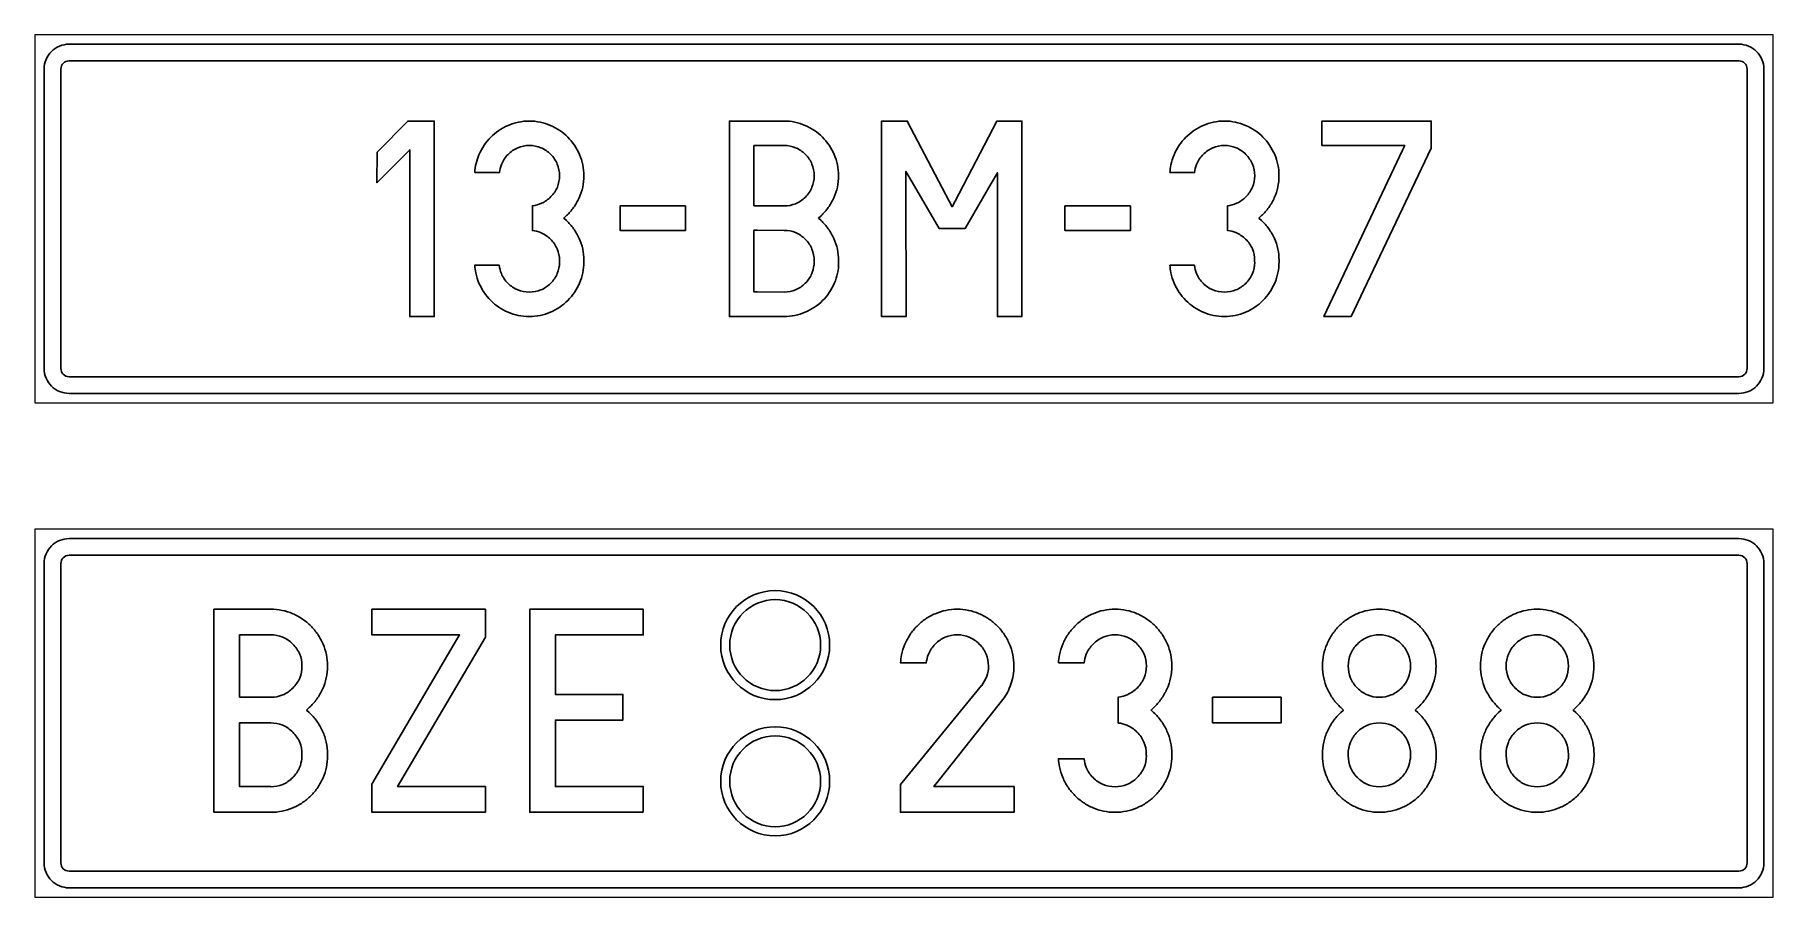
# Model space of a CAD drawing. Header units: millimetres. Extents: x 211.8 to 276.8, y 628.3 to 660.5.
import ezdxf

# ---------------------------------------------------------------- set-up
doc = ezdxf.new("R2010")
doc.units = ezdxf.units.MM
doc.header["$MEASUREMENT"] = 0
doc.layers.add('Layer 1', color=7, linetype='Continuous')

msp = doc.modelspace()

# ---------------------------------------------------------------- linework, layer by layer
at = {"layer": 'Layer 1', "lineweight": 9}
for points in [[(211.7613, 660.547), (211.7613, 660.547), (276.7613, 660.547), (276.7613, 660.547), (276.7613, 660.547), (276.7613, 660.547), (276.7613, 646.797), (276.7613, 646.797), (276.7613, 646.797), (276.7613, 646.797), (211.7613, 646.797), (211.7613, 646.797), (211.7613, 646.797), (211.7613, 646.797), (211.7613, 660.547), (211.7613, 660.547)], [(211.7613, 642.0737), (211.7613, 642.0737), (276.7613, 642.0737), (276.7613, 642.0737), (276.7613, 642.0737), (276.7613, 642.0737), (276.7613, 628.3237), (276.7613, 628.3237), (276.7613, 628.3237), (276.7613, 628.3237), (211.7613, 628.3237), (211.7613, 628.3237), (211.7613, 628.3237), (211.7613, 628.3237), (211.7613, 642.0737), (211.7613, 642.0737)]]:
    msp.add_open_spline(points, degree=3, knots=[0, 0, 0, 0, 0.25, 0.25, 0.25, 0.25, 0.5, 0.5, 0.5, 0.5, 0.75, 0.75, 0.75, 0.75, 1, 1, 1, 1], dxfattribs=at)
at = {"layer": 'Layer 1'}
for points, knots in [([(213.0454, 660.1966), (213.0454, 660.1966), (275.4772, 660.1966), (275.4772, 660.1966), (275.4772, 660.1966), (275.7343, 660.1966), (275.9678, 660.0916), (276.1368, 659.9226), (276.1368, 659.9226), (276.3059, 659.7535), (276.4109, 659.52), (276.4109, 659.2629), (276.4109, 659.2629), (276.4109, 659.2629), (276.4109, 648.0811), (276.4109, 648.0811), (276.4109, 648.0811), (276.4109, 647.824), (276.3059, 647.5905), (276.1368, 647.4214), (276.1368, 647.4214), (275.9678, 647.2524), (275.7343, 647.1474), (275.4772, 647.1474), (275.4772, 647.1474), (275.4772, 647.1474), (213.0454, 647.1474), (213.0454, 647.1474), (213.0454, 647.1474), (212.7884, 647.1474), (212.5548, 647.2524), (212.3858, 647.4214), (212.3858, 647.4214), (212.2167, 647.5905), (212.1117, 647.824), (212.1117, 648.0811), (212.1117, 648.0811), (212.1117, 648.0811), (212.1117, 659.2629), (212.1117, 659.2629), (212.1117, 659.2629), (212.1117, 659.52), (212.2167, 659.7535), (212.3858, 659.9226), (212.3858, 659.9226), (212.5548, 660.0916), (212.7884, 660.1966), (213.0454, 660.1966)], [0, 0, 0, 0, 0.0833333, 0.0833333, 0.0833333, 0.0833333, 0.1666667, 0.1666667, 0.1666667, 0.1666667, 0.25, 0.25, 0.25, 0.25, 0.3333333, 0.3333333, 0.3333333, 0.3333333, 0.4166667, 0.4166667, 0.4166667, 0.4166667, 0.5, 0.5, 0.5, 0.5, 0.5833333, 0.5833333, 0.5833333, 0.5833333, 0.6666667, 0.6666667, 0.6666667, 0.6666667, 0.75, 0.75, 0.75, 0.75, 0.8333333, 0.8333333, 0.8333333, 0.8333333, 0.9166667, 0.9166667, 0.9166667, 0.9166667, 1, 1, 1, 1]), ([(275.4772, 659.5716), (275.4772, 659.5716), (213.0454, 659.5716), (213.0454, 659.5716), (213.0454, 659.5716), (212.9609, 659.5716), (212.8838, 659.5367), (212.8276, 659.4806), (212.8276, 659.4806), (212.7716, 659.4246), (212.7367, 659.3474), (212.7367, 659.2629), (212.7367, 659.2629), (212.7367, 659.2629), (212.7367, 648.0811), (212.7367, 648.0811), (212.7367, 648.0811), (212.7367, 647.9966), (212.7716, 647.9194), (212.8276, 647.8633), (212.8276, 647.8633), (212.8838, 647.8072), (212.9609, 647.7724), (213.0454, 647.7724), (213.0454, 647.7724), (213.0454, 647.7724), (275.4772, 647.7724), (275.4772, 647.7724), (275.4772, 647.7724), (275.5617, 647.7724), (275.6388, 647.8072), (275.695, 647.8633), (275.695, 647.8633), (275.751, 647.9194), (275.7859, 647.9966), (275.7859, 648.0811), (275.7859, 648.0811), (275.7859, 648.0811), (275.7859, 659.2629), (275.7859, 659.2629), (275.7859, 659.2629), (275.7859, 659.3474), (275.751, 659.4246), (275.695, 659.4806), (275.695, 659.4806), (275.6388, 659.5367), (275.5617, 659.5716), (275.4772, 659.5716)], [0, 0, 0, 0, 0.0833333, 0.0833333, 0.0833333, 0.0833333, 0.1666667, 0.1666667, 0.1666667, 0.1666667, 0.25, 0.25, 0.25, 0.25, 0.3333333, 0.3333333, 0.3333333, 0.3333333, 0.4166667, 0.4166667, 0.4166667, 0.4166667, 0.5, 0.5, 0.5, 0.5, 0.5833333, 0.5833333, 0.5833333, 0.5833333, 0.6666667, 0.6666667, 0.6666667, 0.6666667, 0.75, 0.75, 0.75, 0.75, 0.8333333, 0.8333333, 0.8333333, 0.8333333, 0.9166667, 0.9166667, 0.9166667, 0.9166667, 1, 1, 1, 1]), ([(225.7815, 655.9525), (225.7815, 655.9525), (225.7834, 650.0204), (225.7834, 650.0204), (225.7834, 650.0204), (225.7834, 650.0204), (226.7002, 650.0204), (226.7002, 650.0204), (226.7002, 650.0204), (226.7002, 650.0204), (226.7002, 657.3236), (226.7002, 657.3236), (226.7002, 657.3236), (226.7002, 657.3236), (225.7089, 657.3236), (225.7089, 657.3236), (225.7089, 657.3236), (225.7089, 657.3236), (224.5679, 656.1628), (224.5679, 656.1628), (224.5679, 656.1628), (224.5679, 656.1628), (224.5532, 655.0172), (224.5532, 655.0172), (224.5532, 655.0172), (224.5532, 655.0172), (225.5686, 656.0404), (225.5686, 656.0404), (225.5686, 656.0404), (225.5686, 656.0404), (225.7814, 656.2548), (225.7814, 656.2548), (225.7814, 656.2548), (225.7814, 656.2548), (225.7815, 655.9525), (225.7815, 655.9525)], [0, 0, 0, 0, 0.1111111, 0.1111111, 0.1111111, 0.1111111, 0.2222222, 0.2222222, 0.2222222, 0.2222222, 0.3333333, 0.3333333, 0.3333333, 0.3333333, 0.4444444, 0.4444444, 0.4444444, 0.4444444, 0.5555556, 0.5555556, 0.5555556, 0.5555556, 0.6666667, 0.6666667, 0.6666667, 0.6666667, 0.7777778, 0.7777778, 0.7777778, 0.7777778, 0.8888889, 0.8888889, 0.8888889, 0.8888889, 1, 1, 1, 1]), ([(228.214, 655.3975), (228.214, 655.3975), (229.133, 655.3975), (229.133, 655.3975), (229.133, 655.3975), (229.1441, 655.5056), (229.1697, 655.6086), (229.2098, 655.7064), (229.2098, 655.7064), (229.265, 655.8404), (229.3471, 655.9633), (229.4562, 656.0745), (229.4562, 656.0745), (229.5653, 656.1854), (229.6869, 656.2692), (229.8204, 656.3255), (229.8204, 656.3255), (229.9547, 656.3821), (230.0991, 656.4105), (230.2537, 656.4105), (230.2537, 656.4105), (230.4076, 656.4105), (230.5517, 656.3826), (230.6854, 656.327), (230.6854, 656.327), (230.8185, 656.2717), (230.9404, 656.189), (231.0504, 656.0793), (231.0504, 656.0793), (231.0504, 656.0793), (231.0509, 656.0788), (231.0509, 656.0788), (231.0509, 656.0788), (231.1606, 655.9688), (231.2432, 655.8472), (231.2985, 655.7142), (231.2985, 655.7142), (231.3542, 655.5805), (231.3821, 655.4364), (231.3821, 655.2822), (231.3821, 655.2822), (231.3821, 655.1316), (231.355, 654.9902), (231.3007, 654.8584), (231.3007, 654.8584), (231.2469, 654.7273), (231.1664, 654.6075), (231.0598, 654.4994), (231.0598, 654.4994), (230.9533, 654.3911), (230.8356, 654.3081), (230.7071, 654.2507), (230.7071, 654.2507), (230.601, 654.2032), (230.4876, 654.1733), (230.3673, 654.1614), (230.3673, 654.1614), (230.3673, 654.1614), (230.3673, 653.2344), (230.3673, 653.2344), (230.3673, 653.2344), (230.4754, 653.2233), (230.5784, 653.1975), (230.6762, 653.1572), (230.6762, 653.1572), (230.8103, 653.1018), (230.9331, 653.0193), (231.0442, 652.91), (231.0442, 652.91), (231.0442, 652.91), (231.0447, 652.9095), (231.0447, 652.9095), (231.0447, 652.9095), (231.156, 652.7993), (231.2398, 652.6774), (231.2957, 652.5442), (231.2957, 652.5442), (231.2957, 652.5442), (231.2953, 652.544), (231.2953, 652.544), (231.2953, 652.544), (231.3518, 652.4096), (231.3802, 652.2648), (231.3802, 652.1104), (231.3802, 652.1104), (231.3802, 652.1104), (231.3798, 652.1104), (231.3798, 652.1104), (231.3798, 652.1104), (231.3798, 652.1104), (231.3816, 652.06), (231.3816, 652.06), (231.3816, 652.06), (231.3816, 652.06), (231.3821, 652.0561), (231.3821, 652.0561), (231.3821, 652.0561), (231.3821, 651.9008), (231.3541, 651.7563), (231.2981, 651.6229), (231.2981, 651.6229), (231.2981, 651.6229), (231.298, 651.623), (231.298, 651.623), (231.298, 651.623), (231.2422, 651.4898), (231.1586, 651.3685), (231.048, 651.2598), (231.048, 651.2598), (230.9377, 651.1512), (230.8155, 651.0692), (230.6819, 651.0143), (230.6819, 651.0143), (230.5476, 650.9592), (230.4036, 650.9316), (230.2499, 650.9316), (230.2499, 650.9316), (230.0955, 650.9316), (229.9513, 650.9592), (229.8177, 651.0144), (229.8177, 651.0144), (229.6842, 651.0695), (229.5628, 651.1519), (229.4541, 651.2613), (229.4541, 651.2613), (229.3451, 651.3706), (229.2629, 651.4925), (229.2079, 651.6266), (229.2079, 651.6266), (229.1675, 651.7246), (229.142, 651.8283), (229.131, 651.9375), (229.131, 651.9375), (229.131, 651.9375), (228.2138, 651.9391), (228.2138, 651.9391), (228.2138, 651.9391), (228.2194, 651.8405), (228.2315, 651.745), (228.2502, 651.6525), (228.2502, 651.6525), (228.2768, 651.5206), (228.317, 651.3927), (228.3704, 651.2695), (228.3704, 651.2695), (228.4239, 651.1456), (228.4877, 651.029), (228.5609, 650.9201), (228.5609, 650.9201), (228.5609, 650.9201), (228.5611, 650.9203), (228.5611, 650.9203), (228.5611, 650.9203), (228.6342, 650.8118), (228.7168, 650.7111), (228.8085, 650.6192), (228.8085, 650.6192), (228.9003, 650.527), (229.0007, 650.4442), (229.109, 650.371), (229.109, 650.371), (229.2183, 650.2971), (229.3348, 650.2335), (229.4576, 650.1803), (229.4576, 650.1803), (229.5808, 650.127), (229.7085, 650.0868), (229.8401, 650.0602), (229.8401, 650.0602), (229.9708, 650.0337), (230.1075, 650.0204), (230.2499, 650.0204), (230.2499, 650.0204), (230.3913, 650.0204), (230.5274, 650.0337), (230.6579, 650.0602), (230.6579, 650.0602), (230.6579, 650.0602), (230.6584, 650.0602), (230.6584, 650.0602), (230.6584, 650.0602), (230.7885, 650.0866), (230.9163, 650.1269), (231.041, 650.1807), (231.041, 650.1807), (231.041, 650.1807), (231.0411, 650.1804), (231.0411, 650.1804), (231.0411, 650.1804), (231.1655, 650.2341), (231.2823, 650.2978), (231.3913, 650.3711), (231.3913, 650.3711), (231.4987, 650.4433), (231.599, 650.5258), (231.6912, 650.618), (231.6912, 650.618), (231.6912, 650.618), (231.6909, 650.6183), (231.6909, 650.6183), (231.6909, 650.6183), (231.7847, 650.7121), (231.8678, 650.8123), (231.9398, 650.9187), (231.9398, 650.9187), (232.0126, 651.0261), (232.0765, 651.1425), (232.1309, 651.2674), (232.1309, 651.2674), (232.1309, 651.2674), (232.1311, 651.2673), (232.1311, 651.2673), (232.1311, 651.2673), (232.1842, 651.39), (232.2246, 651.5173), (232.2518, 651.649), (232.2518, 651.649), (232.2791, 651.7813), (232.2932, 651.9179), (232.2938, 652.0581), (232.2938, 652.0581), (232.2938, 652.0581), (232.2933, 652.0581), (232.2933, 652.0581), (232.2933, 652.0581), (232.2933, 652.0581), (232.2933, 652.1162), (232.2933, 652.1162), (232.2933, 652.1162), (232.2933, 652.2631), (232.2786, 652.4052), (232.2494, 652.5419), (232.2494, 652.5419), (232.22, 652.6793), (232.176, 652.812), (232.1178, 652.9392), (232.1178, 652.9392), (232.0585, 653.0683), (231.989, 653.1886), (231.9093, 653.2997), (231.9093, 653.2997), (231.9093, 653.2997), (231.9088, 653.2997), (231.9088, 653.2997), (231.9088, 653.2997), (231.8288, 653.4114), (231.7386, 653.5138), (231.6386, 653.6066), (231.6386, 653.6066), (231.6386, 653.6066), (231.5399, 653.6981), (231.5399, 653.6981), (231.5399, 653.6981), (231.5399, 653.6981), (231.6391, 653.7897), (231.6391, 653.7897), (231.6391, 653.7897), (231.7389, 653.882), (231.8289, 653.984), (231.9087, 654.0953), (231.9087, 654.0953), (231.9885, 654.2066), (232.0578, 654.3268), (232.116, 654.4554), (232.116, 654.4554), (232.1743, 654.584), (232.2183, 654.7172), (232.2475, 654.8546), (232.2475, 654.8546), (232.2766, 654.9918), (232.2914, 655.1345), (232.2914, 655.2822), (232.2914, 655.2822), (232.2914, 655.4236), (232.2779, 655.5596), (232.2513, 655.6901), (232.2513, 655.6901), (232.2246, 655.8208), (232.1842, 655.9487), (232.1305, 656.0732), (232.1305, 656.0732), (232.1305, 656.0732), (232.1307, 656.0733), (232.1307, 656.0733), (232.1307, 656.0733), (232.0767, 656.1973), (232.0127, 656.3141), (231.9391, 656.423), (231.9391, 656.423), (231.8658, 656.5314), (231.7831, 656.6316), (231.6914, 656.723), (231.6914, 656.723), (231.6914, 656.723), (231.6909, 656.7235), (231.6909, 656.7235), (231.6909, 656.7235), (231.5983, 656.8164), (231.4981, 656.8994), (231.3908, 656.9721), (231.3908, 656.9721), (231.2835, 657.0448), (231.1669, 657.1086), (231.0418, 657.163), (231.0418, 657.163), (231.0418, 657.163), (231.0419, 657.1632), (231.0419, 657.1632), (231.0419, 657.1632), (230.9189, 657.2164), (230.7915, 657.2566), (230.6597, 657.2835), (230.6597, 657.2835), (230.5293, 657.3101), (230.3932, 657.3236), (230.2519, 657.3236), (230.2519, 657.3236), (230.1098, 657.3236), (229.9732, 657.3101), (229.8424, 657.2833), (229.8424, 657.2833), (229.7111, 657.2565), (229.5831, 657.2158), (229.4594, 657.1618), (229.4594, 657.1618), (229.3338, 657.1071), (229.2168, 657.0429), (229.1092, 656.9698), (229.1092, 656.9698), (229.0017, 656.8968), (228.9014, 656.8135), (228.8085, 656.7203), (228.8085, 656.7203), (228.7162, 656.6272), (228.6335, 656.5261), (228.5609, 656.4178), (228.5609, 656.4178), (228.4884, 656.3097), (228.4249, 656.1926), (228.3708, 656.0668), (228.3708, 656.0668), (228.2799, 655.8559), (228.2276, 655.6327), (228.214, 655.3975)], [0, 0, 0, 0, 0.0116279, 0.0116279, 0.0116279, 0.0116279, 0.0232558, 0.0232558, 0.0232558, 0.0232558, 0.0348837, 0.0348837, 0.0348837, 0.0348837, 0.0465116, 0.0465116, 0.0465116, 0.0465116, 0.0581395, 0.0581395, 0.0581395, 0.0581395, 0.0697674, 0.0697674, 0.0697674, 0.0697674, 0.0813953, 0.0813953, 0.0813953, 0.0813953, 0.0930233, 0.0930233, 0.0930233, 0.0930233, 0.1046512, 0.1046512, 0.1046512, 0.1046512, 0.1162791, 0.1162791, 0.1162791, 0.1162791, 0.127907, 0.127907, 0.127907, 0.127907, 0.1395349, 0.1395349, 0.1395349, 0.1395349, 0.1511628, 0.1511628, 0.1511628, 0.1511628, 0.1627907, 0.1627907, 0.1627907, 0.1627907, 0.1744186, 0.1744186, 0.1744186, 0.1744186, 0.1860465, 0.1860465, 0.1860465, 0.1860465, 0.1976744, 0.1976744, 0.1976744, 0.1976744, 0.2093023, 0.2093023, 0.2093023, 0.2093023, 0.2209302, 0.2209302, 0.2209302, 0.2209302, 0.2325581, 0.2325581, 0.2325581, 0.2325581, 0.244186, 0.244186, 0.244186, 0.244186, 0.255814, 0.255814, 0.255814, 0.255814, 0.2674419, 0.2674419, 0.2674419, 0.2674419, 0.2790698, 0.2790698, 0.2790698, 0.2790698, 0.2906977, 0.2906977, 0.2906977, 0.2906977, 0.3023256, 0.3023256, 0.3023256, 0.3023256, 0.3139535, 0.3139535, 0.3139535, 0.3139535, 0.3255814, 0.3255814, 0.3255814, 0.3255814, 0.3372093, 0.3372093, 0.3372093, 0.3372093, 0.3488372, 0.3488372, 0.3488372, 0.3488372, 0.3604651, 0.3604651, 0.3604651, 0.3604651, 0.372093, 0.372093, 0.372093, 0.372093, 0.3837209, 0.3837209, 0.3837209, 0.3837209, 0.3953488, 0.3953488, 0.3953488, 0.3953488, 0.4069767, 0.4069767, 0.4069767, 0.4069767, 0.4186047, 0.4186047, 0.4186047, 0.4186047, 0.4302326, 0.4302326, 0.4302326, 0.4302326, 0.4418605, 0.4418605, 0.4418605, 0.4418605, 0.4534884, 0.4534884, 0.4534884, 0.4534884, 0.4651163, 0.4651163, 0.4651163, 0.4651163, 0.4767442, 0.4767442, 0.4767442, 0.4767442, 0.4883721, 0.4883721, 0.4883721, 0.4883721, 0.5, 0.5, 0.5, 0.5, 0.5116279, 0.5116279, 0.5116279, 0.5116279, 0.5232558, 0.5232558, 0.5232558, 0.5232558, 0.5348837, 0.5348837, 0.5348837, 0.5348837, 0.5465116, 0.5465116, 0.5465116, 0.5465116, 0.5581395, 0.5581395, 0.5581395, 0.5581395, 0.5697674, 0.5697674, 0.5697674, 0.5697674, 0.5813953, 0.5813953, 0.5813953, 0.5813953, 0.5930233, 0.5930233, 0.5930233, 0.5930233, 0.6046512, 0.6046512, 0.6046512, 0.6046512, 0.6162791, 0.6162791, 0.6162791, 0.6162791, 0.627907, 0.627907, 0.627907, 0.627907, 0.6395349, 0.6395349, 0.6395349, 0.6395349, 0.6511628, 0.6511628, 0.6511628, 0.6511628, 0.6627907, 0.6627907, 0.6627907, 0.6627907, 0.6744186, 0.6744186, 0.6744186, 0.6744186, 0.6860465, 0.6860465, 0.6860465, 0.6860465, 0.6976744, 0.6976744, 0.6976744, 0.6976744, 0.7093023, 0.7093023, 0.7093023, 0.7093023, 0.7209302, 0.7209302, 0.7209302, 0.7209302, 0.7325581, 0.7325581, 0.7325581, 0.7325581, 0.744186, 0.744186, 0.744186, 0.744186, 0.755814, 0.755814, 0.755814, 0.755814, 0.7674419, 0.7674419, 0.7674419, 0.7674419, 0.7790698, 0.7790698, 0.7790698, 0.7790698, 0.7906977, 0.7906977, 0.7906977, 0.7906977, 0.8023256, 0.8023256, 0.8023256, 0.8023256, 0.8139535, 0.8139535, 0.8139535, 0.8139535, 0.8255814, 0.8255814, 0.8255814, 0.8255814, 0.8372093, 0.8372093, 0.8372093, 0.8372093, 0.8488372, 0.8488372, 0.8488372, 0.8488372, 0.8604651, 0.8604651, 0.8604651, 0.8604651, 0.872093, 0.872093, 0.872093, 0.872093, 0.8837209, 0.8837209, 0.8837209, 0.8837209, 0.8953488, 0.8953488, 0.8953488, 0.8953488, 0.9069767, 0.9069767, 0.9069767, 0.9069767, 0.9186047, 0.9186047, 0.9186047, 0.9186047, 0.9302326, 0.9302326, 0.9302326, 0.9302326, 0.9418605, 0.9418605, 0.9418605, 0.9418605, 0.9534884, 0.9534884, 0.9534884, 0.9534884, 0.9651163, 0.9651163, 0.9651163, 0.9651163, 0.9767442, 0.9767442, 0.9767442, 0.9767442, 0.9883721, 0.9883721, 0.9883721, 0.9883721, 1, 1, 1, 1]), ([(240.1811, 657.2837), (240.0509, 657.3102), (239.9151, 657.3236), (239.774, 657.3236), (239.774, 657.3236), (239.774, 657.3236), (237.7327, 657.3236), (237.7327, 657.3236), (237.7327, 657.3236), (237.7327, 657.3236), (237.7327, 650.0204), (237.7327, 650.0204), (237.7327, 650.0204), (237.7327, 650.0204), (239.774, 650.0204), (239.774, 650.0204), (239.774, 650.0204), (239.9158, 650.0204), (240.0521, 650.0337), (240.1825, 650.06), (240.1825, 650.06), (240.3135, 650.0864), (240.4414, 650.1265), (240.5656, 650.1795), (240.5656, 650.1795), (240.6901, 650.2329), (240.8067, 650.296), (240.915, 650.3685), (240.915, 650.3685), (241.0232, 650.4408), (241.1239, 650.5233), (241.2167, 650.6151), (241.2167, 650.6151), (241.2167, 650.6151), (241.2172, 650.6156), (241.2172, 650.6156), (241.2172, 650.6156), (241.3096, 650.7068), (241.3925, 650.8064), (241.4657, 650.9137), (241.4657, 650.9137), (241.5389, 651.0212), (241.6025, 651.1369), (241.6562, 651.2604), (241.6562, 651.2604), (241.7101, 651.3838), (241.7505, 651.5108), (241.7769, 651.6412), (241.7769, 651.6412), (241.7769, 651.6412), (241.7769, 651.6417), (241.7769, 651.6417), (241.7769, 651.6417), (241.8034, 651.772), (241.8167, 651.9082), (241.8167, 652.0503), (241.8167, 652.0503), (241.8167, 652.0503), (241.8167, 652.0561), (241.8167, 652.0561), (241.8167, 652.0561), (241.8167, 652.0561), (241.8167, 652.1027), (241.8167, 652.1027), (241.8167, 652.1027), (241.8167, 652.1027), (241.8167, 652.1084), (241.8167, 652.1084), (241.8167, 652.1084), (241.8167, 652.1084), (241.8172, 652.1084), (241.8172, 652.1084), (241.8172, 652.1084), (241.8164, 652.2536), (241.8007, 652.3961), (241.7707, 652.535), (241.7707, 652.535), (241.7408, 652.6733), (241.6962, 652.8075), (241.6376, 652.9365), (241.6376, 652.9365), (241.6376, 652.9365), (241.6378, 652.9366), (241.6378, 652.9366), (241.6378, 652.9366), (241.5789, 653.0653), (241.5092, 653.1859), (241.4293, 653.2976), (241.4293, 653.2976), (241.4293, 653.2976), (241.4291, 653.2974), (241.4291, 653.2974), (241.4291, 653.2974), (241.349, 653.4092), (241.2588, 653.5119), (241.1589, 653.6047), (241.1589, 653.6047), (241.1589, 653.6047), (241.0606, 653.6959), (241.0606, 653.6959), (241.0606, 653.6959), (241.0606, 653.6959), (241.1594, 653.7873), (241.1594, 653.7873), (241.1594, 653.7873), (241.2594, 653.8799), (241.3497, 653.9821), (241.4296, 654.0934), (241.4296, 654.0934), (241.5093, 654.2042), (241.5788, 654.3246), (241.638, 654.4538), (241.638, 654.4538), (241.638, 654.4538), (241.6376, 654.454), (241.6376, 654.454), (241.6376, 654.454), (241.6964, 654.5832), (241.7405, 654.7165), (241.7696, 654.8536), (241.7696, 654.8536), (241.7988, 654.991), (241.8135, 655.134), (241.8135, 655.2822), (241.8135, 655.2822), (241.8135, 655.4235), (241.8001, 655.5596), (241.7735, 655.6901), (241.7735, 655.6901), (241.7468, 655.8208), (241.7064, 655.9487), (241.6527, 656.0732), (241.6527, 656.0732), (241.6527, 656.0732), (241.6529, 656.0733), (241.6529, 656.0733), (241.6529, 656.0733), (241.5989, 656.1973), (241.5349, 656.3141), (241.4613, 656.423), (241.4613, 656.423), (241.388, 656.5314), (241.3053, 656.6316), (241.2136, 656.723), (241.2136, 656.723), (241.2136, 656.723), (241.2131, 656.7235), (241.2131, 656.7235), (241.2131, 656.7235), (241.1205, 656.8164), (241.0203, 656.8993), (240.9131, 656.972), (240.9131, 656.972), (240.8056, 657.0448), (240.689, 657.1086), (240.564, 657.163), (240.564, 657.163), (240.564, 657.163), (240.5641, 657.1632), (240.5641, 657.1632), (240.5641, 657.1632), (240.4408, 657.2165), (240.313, 657.2568), (240.1811, 657.2837)], [0, 0, 0, 0, 0.0243902, 0.0243902, 0.0243902, 0.0243902, 0.0487805, 0.0487805, 0.0487805, 0.0487805, 0.0731707, 0.0731707, 0.0731707, 0.0731707, 0.097561, 0.097561, 0.097561, 0.097561, 0.1219512, 0.1219512, 0.1219512, 0.1219512, 0.1463415, 0.1463415, 0.1463415, 0.1463415, 0.1707317, 0.1707317, 0.1707317, 0.1707317, 0.195122, 0.195122, 0.195122, 0.195122, 0.2195122, 0.2195122, 0.2195122, 0.2195122, 0.2439024, 0.2439024, 0.2439024, 0.2439024, 0.2682927, 0.2682927, 0.2682927, 0.2682927, 0.2926829, 0.2926829, 0.2926829, 0.2926829, 0.3170732, 0.3170732, 0.3170732, 0.3170732, 0.3414634, 0.3414634, 0.3414634, 0.3414634, 0.3658537, 0.3658537, 0.3658537, 0.3658537, 0.3902439, 0.3902439, 0.3902439, 0.3902439, 0.4146341, 0.4146341, 0.4146341, 0.4146341, 0.4390244, 0.4390244, 0.4390244, 0.4390244, 0.4634146, 0.4634146, 0.4634146, 0.4634146, 0.4878049, 0.4878049, 0.4878049, 0.4878049, 0.5121951, 0.5121951, 0.5121951, 0.5121951, 0.5365854, 0.5365854, 0.5365854, 0.5365854, 0.5609756, 0.5609756, 0.5609756, 0.5609756, 0.5853659, 0.5853659, 0.5853659, 0.5853659, 0.6097561, 0.6097561, 0.6097561, 0.6097561, 0.6341463, 0.6341463, 0.6341463, 0.6341463, 0.6585366, 0.6585366, 0.6585366, 0.6585366, 0.6829268, 0.6829268, 0.6829268, 0.6829268, 0.7073171, 0.7073171, 0.7073171, 0.7073171, 0.7317073, 0.7317073, 0.7317073, 0.7317073, 0.7560976, 0.7560976, 0.7560976, 0.7560976, 0.7804878, 0.7804878, 0.7804878, 0.7804878, 0.804878, 0.804878, 0.804878, 0.804878, 0.8292683, 0.8292683, 0.8292683, 0.8292683, 0.8536585, 0.8536585, 0.8536585, 0.8536585, 0.8780488, 0.8780488, 0.8780488, 0.8780488, 0.902439, 0.902439, 0.902439, 0.902439, 0.9268293, 0.9268293, 0.9268293, 0.9268293, 0.9512195, 0.9512195, 0.9512195, 0.9512195, 0.9756098, 0.9756098, 0.9756098, 0.9756098, 1, 1, 1, 1]), ([(245.5725, 653.3065), (245.5725, 653.3065), (246.5455, 653.3065), (246.5455, 653.3065), (246.5455, 653.3065), (246.5455, 653.3065), (247.5204, 654.9925), (247.5204, 654.9925), (247.5204, 654.9925), (247.5204, 654.9925), (247.7525, 655.3939), (247.7525, 655.3939), (247.7525, 655.3939), (247.7525, 655.3939), (247.7528, 654.93), (247.7528, 654.93), (247.7528, 654.93), (247.7528, 654.93), (247.7559, 650.0204), (247.7559, 650.0204), (247.7559, 650.0204), (247.7559, 650.0204), (248.6715, 650.0204), (248.6715, 650.0204), (248.6715, 650.0204), (248.6715, 650.0204), (248.6715, 657.3236), (248.6715, 657.3236), (248.6715, 657.3236), (248.6715, 657.3236), (247.7341, 657.3236), (247.7341, 657.3236), (247.7341, 657.3236), (247.7341, 657.3236), (246.1697, 654.3311), (246.1697, 654.3311), (246.1697, 654.3311), (246.1697, 654.3311), (246.0592, 654.1198), (246.0592, 654.1198), (246.0592, 654.1198), (246.0592, 654.1198), (245.9489, 654.3311), (245.9489, 654.3311), (245.9489, 654.3311), (245.9489, 654.3311), (244.3853, 657.3236), (244.3853, 657.3236), (244.3853, 657.3236), (244.3853, 657.3236), (243.4222, 657.3236), (243.4222, 657.3236), (243.4222, 657.3236), (243.4222, 657.3236), (243.4222, 650.0204), (243.4222, 650.0204), (243.4222, 650.0204), (243.4222, 650.0204), (244.3389, 650.0204), (244.3389, 650.0204), (244.3389, 650.0204), (244.3389, 650.0204), (244.3358, 654.9786), (244.3358, 654.9786), (244.3358, 654.9786), (244.3358, 654.9786), (244.3355, 655.4429), (244.3355, 655.4429), (244.3355, 655.4429), (244.3355, 655.4429), (244.5682, 655.0411), (244.5682, 655.0411), (244.5682, 655.0411), (244.5682, 655.0411), (245.5725, 653.3065), (245.5725, 653.3065)], [0, 0, 0, 0, 0.0526316, 0.0526316, 0.0526316, 0.0526316, 0.1052632, 0.1052632, 0.1052632, 0.1052632, 0.1578947, 0.1578947, 0.1578947, 0.1578947, 0.2105263, 0.2105263, 0.2105263, 0.2105263, 0.2631579, 0.2631579, 0.2631579, 0.2631579, 0.3157895, 0.3157895, 0.3157895, 0.3157895, 0.3684211, 0.3684211, 0.3684211, 0.3684211, 0.4210526, 0.4210526, 0.4210526, 0.4210526, 0.4736842, 0.4736842, 0.4736842, 0.4736842, 0.5263158, 0.5263158, 0.5263158, 0.5263158, 0.5789474, 0.5789474, 0.5789474, 0.5789474, 0.6315789, 0.6315789, 0.6315789, 0.6315789, 0.6842105, 0.6842105, 0.6842105, 0.6842105, 0.7368421, 0.7368421, 0.7368421, 0.7368421, 0.7894737, 0.7894737, 0.7894737, 0.7894737, 0.8421053, 0.8421053, 0.8421053, 0.8421053, 0.8947368, 0.8947368, 0.8947368, 0.8947368, 0.9473684, 0.9473684, 0.9473684, 0.9473684, 1, 1, 1, 1]), ([(254.2043, 655.3975), (254.2043, 655.3975), (255.1235, 655.3975), (255.1235, 655.3975), (255.1235, 655.3975), (255.1345, 655.5056), (255.1601, 655.6086), (255.2003, 655.7064), (255.2003, 655.7064), (255.2554, 655.8405), (255.3376, 655.9633), (255.4467, 656.0745), (255.4467, 656.0745), (255.5557, 656.1853), (255.6773, 656.2692), (255.8109, 656.3255), (255.8109, 656.3255), (255.9451, 656.3821), (256.0896, 656.4105), (256.2442, 656.4105), (256.2442, 656.4105), (256.3981, 656.4105), (256.542, 656.3826), (256.6759, 656.327), (256.6759, 656.327), (256.8089, 656.2718), (256.9308, 656.189), (257.0409, 656.0793), (257.0409, 656.0793), (257.0409, 656.0793), (257.0414, 656.0788), (257.0414, 656.0788), (257.0414, 656.0788), (257.1509, 655.9688), (257.2337, 655.8472), (257.289, 655.7142), (257.289, 655.7142), (257.3447, 655.5805), (257.3726, 655.4364), (257.3726, 655.2822), (257.3726, 655.2822), (257.3726, 655.1316), (257.3455, 654.9902), (257.2912, 654.8584), (257.2912, 654.8584), (257.2373, 654.7274), (257.1568, 654.6075), (257.0502, 654.4994), (257.0502, 654.4994), (256.9439, 654.3912), (256.8261, 654.3081), (256.6976, 654.2507), (256.6976, 654.2507), (256.5913, 654.2031), (256.4779, 654.1733), (256.3577, 654.1614), (256.3577, 654.1614), (256.3577, 654.1614), (256.3577, 653.2344), (256.3577, 653.2344), (256.3577, 653.2344), (256.4659, 653.2233), (256.5689, 653.1975), (256.6666, 653.1572), (256.6666, 653.1572), (256.8009, 653.1017), (256.9237, 653.0192), (257.0347, 652.91), (257.0347, 652.91), (257.0347, 652.91), (257.0352, 652.9095), (257.0352, 652.9095), (257.0352, 652.9095), (257.1463, 652.7993), (257.2302, 652.6774), (257.2861, 652.5442), (257.2861, 652.5442), (257.2861, 652.5442), (257.2857, 652.544), (257.2857, 652.544), (257.2857, 652.544), (257.3422, 652.4096), (257.3706, 652.2648), (257.3706, 652.1104), (257.3706, 652.1104), (257.3706, 652.1104), (257.3703, 652.1104), (257.3703, 652.1104), (257.3703, 652.1104), (257.3703, 652.1104), (257.3721, 652.0605), (257.3721, 652.0605), (257.3721, 652.0605), (257.3721, 652.0605), (257.3726, 652.0561), (257.3726, 652.0561), (257.3726, 652.0561), (257.3726, 651.9011), (257.3445, 651.7567), (257.2886, 651.6233), (257.2886, 651.6233), (257.2886, 651.6233), (257.2886, 651.6229), (257.2886, 651.6229), (257.2886, 651.6229), (257.2328, 651.49), (257.1493, 651.3688), (257.0385, 651.2598), (257.0385, 651.2598), (256.928, 651.1511), (256.8059, 651.0692), (256.6724, 651.0143), (256.6724, 651.0143), (256.5381, 650.9592), (256.394, 650.9316), (256.2404, 650.9316), (256.2404, 650.9316), (256.086, 650.9316), (255.9417, 650.9592), (255.8081, 651.0144), (255.8081, 651.0144), (255.6746, 651.0695), (255.5532, 651.1519), (255.4445, 651.2613), (255.4445, 651.2613), (255.3355, 651.3706), (255.2533, 651.4925), (255.1983, 651.6266), (255.1983, 651.6266), (255.1579, 651.7246), (255.1324, 651.8283), (255.1214, 651.9375), (255.1214, 651.9375), (255.1214, 651.9375), (254.2042, 651.9391), (254.2042, 651.9391), (254.2042, 651.9391), (254.2098, 651.8405), (254.2219, 651.7449), (254.2406, 651.6524), (254.2406, 651.6524), (254.2673, 651.5205), (254.3075, 651.3928), (254.3609, 651.2695), (254.3609, 651.2695), (254.4141, 651.1464), (254.4778, 651.0298), (254.5516, 650.9203), (254.5516, 650.9203), (254.5516, 650.9203), (254.5516, 650.9198), (254.5516, 650.9198), (254.5516, 650.9198), (254.624, 650.8121), (254.7065, 650.7118), (254.7988, 650.6192), (254.7988, 650.6192), (254.8907, 650.527), (254.9911, 650.4442), (255.0995, 650.371), (255.0995, 650.371), (255.2088, 650.2971), (255.3252, 650.2335), (255.4481, 650.1803), (255.4481, 650.1803), (255.5713, 650.1269), (255.699, 650.0868), (255.8306, 650.0602), (255.8306, 650.0602), (255.9613, 650.0337), (256.098, 650.0204), (256.2404, 650.0204), (256.2404, 650.0204), (256.3818, 650.0204), (256.5179, 650.0337), (256.6484, 650.0602), (256.6484, 650.0602), (256.6484, 650.0602), (256.6489, 650.0602), (256.6489, 650.0602), (256.6489, 650.0602), (256.7791, 650.0866), (256.9068, 650.1269), (257.0315, 650.1807), (257.0315, 650.1807), (257.0315, 650.1807), (257.0316, 650.1804), (257.0316, 650.1804), (257.0316, 650.1804), (257.1558, 650.2339), (257.2725, 650.2976), (257.3814, 650.3708), (257.3814, 650.3708), (257.3814, 650.3708), (257.3812, 650.371), (257.3812, 650.371), (257.3812, 650.371), (257.4895, 650.444), (257.5897, 650.5263), (257.6814, 650.6178), (257.6814, 650.6178), (257.6814, 650.6178), (257.6819, 650.6183), (257.6819, 650.6183), (257.6819, 650.6183), (257.7747, 650.7113), (257.8578, 650.8116), (257.9303, 650.9187), (257.9303, 650.9187), (258.0031, 651.026), (258.0669, 651.1424), (258.1213, 651.2674), (258.1213, 651.2674), (258.1213, 651.2674), (258.1215, 651.2673), (258.1215, 651.2673), (258.1215, 651.2673), (258.1747, 651.3901), (258.215, 651.5173), (258.2423, 651.649), (258.2423, 651.649), (258.2695, 651.7813), (258.2837, 651.9179), (258.2843, 652.0581), (258.2843, 652.0581), (258.2843, 652.0581), (258.2838, 652.0581), (258.2838, 652.0581), (258.2838, 652.0581), (258.2838, 652.0581), (258.2838, 652.1162), (258.2838, 652.1162), (258.2838, 652.1162), (258.2838, 652.2632), (258.2691, 652.4053), (258.2398, 652.542), (258.2398, 652.542), (258.2104, 652.6794), (258.1665, 652.8121), (258.1082, 652.9392), (258.1082, 652.9392), (258.0496, 653.067), (257.9799, 653.1873), (257.8993, 653.2997), (257.8993, 653.2997), (257.8193, 653.4113), (257.7291, 653.5138), (257.6291, 653.6066), (257.6291, 653.6066), (257.6291, 653.6066), (257.5308, 653.6978), (257.5308, 653.6978), (257.5308, 653.6978), (257.5308, 653.6978), (257.6296, 653.7892), (257.6296, 653.7892), (257.6296, 653.7892), (257.7286, 653.8808), (257.8187, 653.983), (257.8991, 654.0953), (257.8991, 654.0953), (257.8991, 654.0953), (257.8996, 654.0953), (257.8996, 654.0953), (257.8996, 654.0953), (257.9786, 654.2053), (258.0477, 654.3256), (258.1065, 654.4554), (258.1065, 654.4554), (258.1647, 654.584), (258.2088, 654.7172), (258.238, 654.8546), (258.238, 654.8546), (258.2671, 654.9918), (258.2819, 655.1345), (258.2819, 655.2822), (258.2819, 655.2822), (258.2819, 655.4236), (258.2684, 655.5596), (258.2418, 655.6901), (258.2418, 655.6901), (258.2151, 655.8208), (258.1747, 655.9487), (258.1209, 656.0732), (258.1209, 656.0732), (258.1209, 656.0732), (258.1211, 656.0733), (258.1211, 656.0733), (258.1211, 656.0733), (258.0671, 656.1973), (258.0032, 656.3141), (257.9296, 656.423), (257.9296, 656.423), (257.8563, 656.5314), (257.7736, 656.6316), (257.6819, 656.723), (257.6819, 656.723), (257.6819, 656.723), (257.6814, 656.7235), (257.6814, 656.7235), (257.6814, 656.7235), (257.5887, 656.8164), (257.4885, 656.8994), (257.3812, 656.9721), (257.3812, 656.9721), (257.2739, 657.0448), (257.1572, 657.1087), (257.0322, 657.163), (257.0322, 657.163), (257.0322, 657.163), (257.0323, 657.1632), (257.0323, 657.1632), (257.0323, 657.1632), (256.9094, 657.2164), (256.7819, 657.2566), (256.6502, 657.2835), (256.6502, 657.2835), (256.5198, 657.3101), (256.3837, 657.3236), (256.2423, 657.3236), (256.2423, 657.3236), (256.1003, 657.3236), (255.9636, 657.3101), (255.8328, 657.2833), (255.8328, 657.2833), (255.7014, 657.2565), (255.5735, 657.2158), (255.4497, 657.1618), (255.4497, 657.1618), (255.3242, 657.1071), (255.2074, 657.0429), (255.0996, 656.9698), (255.0996, 656.9698), (254.9922, 656.8968), (254.8918, 656.8135), (254.7988, 656.7203), (254.7988, 656.7203), (254.6148, 656.5345), (254.4688, 656.3165), (254.3613, 656.0668), (254.3613, 656.0668), (254.3613, 656.0668), (254.3609, 656.0668), (254.3609, 656.0668), (254.3609, 656.0668), (254.3074, 655.943), (254.2673, 655.8149), (254.2406, 655.6829), (254.2406, 655.6829), (254.2219, 655.5907), (254.2098, 655.4955), (254.2043, 655.3975)], [0, 0, 0, 0, 0.0113636, 0.0113636, 0.0113636, 0.0113636, 0.0227273, 0.0227273, 0.0227273, 0.0227273, 0.0340909, 0.0340909, 0.0340909, 0.0340909, 0.0454545, 0.0454545, 0.0454545, 0.0454545, 0.0568182, 0.0568182, 0.0568182, 0.0568182, 0.0681818, 0.0681818, 0.0681818, 0.0681818, 0.0795455, 0.0795455, 0.0795455, 0.0795455, 0.0909091, 0.0909091, 0.0909091, 0.0909091, 0.1022727, 0.1022727, 0.1022727, 0.1022727, 0.1136364, 0.1136364, 0.1136364, 0.1136364, 0.125, 0.125, 0.125, 0.125, 0.1363636, 0.1363636, 0.1363636, 0.1363636, 0.1477273, 0.1477273, 0.1477273, 0.1477273, 0.1590909, 0.1590909, 0.1590909, 0.1590909, 0.1704545, 0.1704545, 0.1704545, 0.1704545, 0.1818182, 0.1818182, 0.1818182, 0.1818182, 0.1931818, 0.1931818, 0.1931818, 0.1931818, 0.2045455, 0.2045455, 0.2045455, 0.2045455, 0.2159091, 0.2159091, 0.2159091, 0.2159091, 0.2272727, 0.2272727, 0.2272727, 0.2272727, 0.2386364, 0.2386364, 0.2386364, 0.2386364, 0.25, 0.25, 0.25, 0.25, 0.2613636, 0.2613636, 0.2613636, 0.2613636, 0.2727273, 0.2727273, 0.2727273, 0.2727273, 0.2840909, 0.2840909, 0.2840909, 0.2840909, 0.2954545, 0.2954545, 0.2954545, 0.2954545, 0.3068182, 0.3068182, 0.3068182, 0.3068182, 0.3181818, 0.3181818, 0.3181818, 0.3181818, 0.3295455, 0.3295455, 0.3295455, 0.3295455, 0.3409091, 0.3409091, 0.3409091, 0.3409091, 0.3522727, 0.3522727, 0.3522727, 0.3522727, 0.3636364, 0.3636364, 0.3636364, 0.3636364, 0.375, 0.375, 0.375, 0.375, 0.3863636, 0.3863636, 0.3863636, 0.3863636, 0.3977273, 0.3977273, 0.3977273, 0.3977273, 0.4090909, 0.4090909, 0.4090909, 0.4090909, 0.4204545, 0.4204545, 0.4204545, 0.4204545, 0.4318182, 0.4318182, 0.4318182, 0.4318182, 0.4431818, 0.4431818, 0.4431818, 0.4431818, 0.4545455, 0.4545455, 0.4545455, 0.4545455, 0.4659091, 0.4659091, 0.4659091, 0.4659091, 0.4772727, 0.4772727, 0.4772727, 0.4772727, 0.4886364, 0.4886364, 0.4886364, 0.4886364, 0.5, 0.5, 0.5, 0.5, 0.5113636, 0.5113636, 0.5113636, 0.5113636, 0.5227273, 0.5227273, 0.5227273, 0.5227273, 0.5340909, 0.5340909, 0.5340909, 0.5340909, 0.5454545, 0.5454545, 0.5454545, 0.5454545, 0.5568182, 0.5568182, 0.5568182, 0.5568182, 0.5681818, 0.5681818, 0.5681818, 0.5681818, 0.5795455, 0.5795455, 0.5795455, 0.5795455, 0.5909091, 0.5909091, 0.5909091, 0.5909091, 0.6022727, 0.6022727, 0.6022727, 0.6022727, 0.6136364, 0.6136364, 0.6136364, 0.6136364, 0.625, 0.625, 0.625, 0.625, 0.6363636, 0.6363636, 0.6363636, 0.6363636, 0.6477273, 0.6477273, 0.6477273, 0.6477273, 0.6590909, 0.6590909, 0.6590909, 0.6590909, 0.6704545, 0.6704545, 0.6704545, 0.6704545, 0.6818182, 0.6818182, 0.6818182, 0.6818182, 0.6931818, 0.6931818, 0.6931818, 0.6931818, 0.7045455, 0.7045455, 0.7045455, 0.7045455, 0.7159091, 0.7159091, 0.7159091, 0.7159091, 0.7272727, 0.7272727, 0.7272727, 0.7272727, 0.7386364, 0.7386364, 0.7386364, 0.7386364, 0.75, 0.75, 0.75, 0.75, 0.7613636, 0.7613636, 0.7613636, 0.7613636, 0.7727273, 0.7727273, 0.7727273, 0.7727273, 0.7840909, 0.7840909, 0.7840909, 0.7840909, 0.7954545, 0.7954545, 0.7954545, 0.7954545, 0.8068182, 0.8068182, 0.8068182, 0.8068182, 0.8181818, 0.8181818, 0.8181818, 0.8181818, 0.8295455, 0.8295455, 0.8295455, 0.8295455, 0.8409091, 0.8409091, 0.8409091, 0.8409091, 0.8522727, 0.8522727, 0.8522727, 0.8522727, 0.8636364, 0.8636364, 0.8636364, 0.8636364, 0.875, 0.875, 0.875, 0.875, 0.8863636, 0.8863636, 0.8863636, 0.8863636, 0.8977273, 0.8977273, 0.8977273, 0.8977273, 0.9090909, 0.9090909, 0.9090909, 0.9090909, 0.9204545, 0.9204545, 0.9204545, 0.9204545, 0.9318182, 0.9318182, 0.9318182, 0.9318182, 0.9431818, 0.9431818, 0.9431818, 0.9431818, 0.9545455, 0.9545455, 0.9545455, 0.9545455, 0.9659091, 0.9659091, 0.9659091, 0.9659091, 0.9772727, 0.9772727, 0.9772727, 0.9772727, 0.9886364, 0.9886364, 0.9886364, 0.9886364, 1, 1, 1, 1]), ([(262.9005, 656.2323), (262.9005, 656.2323), (259.9607, 650.0204), (259.9607, 650.0204), (259.9607, 650.0204), (259.9607, 650.0204), (260.9792, 650.0204), (260.9792, 650.0204), (260.9792, 650.0204), (260.9792, 650.0204), (263.9728, 656.3131), (263.9728, 656.3131), (263.9728, 656.3131), (263.9728, 656.3131), (263.9728, 657.3236), (263.9728, 657.3236), (263.9728, 657.3236), (263.9728, 657.3236), (259.8886, 657.3236), (259.8886, 657.3236), (259.8886, 657.3236), (259.8886, 657.3236), (259.8886, 656.4105), (259.8886, 656.4105), (259.8886, 656.4105), (259.8886, 656.4105), (262.7877, 656.4105), (262.7877, 656.4105), (262.7877, 656.4105), (262.7877, 656.4105), (262.9848, 656.4104), (262.9848, 656.4104), (262.9848, 656.4104), (262.9848, 656.4104), (262.9005, 656.2323), (262.9005, 656.2323)], [0, 0, 0, 0, 0.1111111, 0.1111111, 0.1111111, 0.1111111, 0.2222222, 0.2222222, 0.2222222, 0.2222222, 0.3333333, 0.3333333, 0.3333333, 0.3333333, 0.4444444, 0.4444444, 0.4444444, 0.4444444, 0.5555556, 0.5555556, 0.5555556, 0.5555556, 0.6666667, 0.6666667, 0.6666667, 0.6666667, 0.7777778, 0.7777778, 0.7777778, 0.7777778, 0.8888889, 0.8888889, 0.8888889, 0.8888889, 1, 1, 1, 1]), ([(238.7739, 656.4105), (238.7739, 656.4105), (239.776, 656.4105), (239.776, 656.4105), (239.776, 656.4105), (239.9299, 656.4105), (240.0739, 656.3826), (240.2076, 656.327), (240.2076, 656.327), (240.3406, 656.2718), (240.4625, 656.189), (240.5726, 656.0793), (240.5726, 656.0793), (240.5726, 656.0793), (240.5731, 656.0788), (240.5731, 656.0788), (240.5731, 656.0788), (240.6827, 655.9689), (240.7654, 655.8473), (240.8208, 655.7142), (240.8208, 655.7142), (240.8764, 655.5805), (240.9043, 655.4364), (240.9043, 655.2822), (240.9043, 655.2822), (240.9043, 655.1274), (240.8764, 654.9829), (240.8208, 654.849), (240.8208, 654.849), (240.7655, 654.7157), (240.6825, 654.594), (240.5726, 654.4844), (240.5726, 654.4844), (240.4626, 654.3747), (240.3408, 654.2922), (240.208, 654.2371), (240.208, 654.2371), (240.0741, 654.1816), (239.9299, 654.1538), (239.776, 654.1538), (239.776, 654.1538), (239.776, 654.1538), (239.776, 654.1543), (239.776, 654.1543), (239.776, 654.1543), (239.776, 654.1543), (238.7739, 654.1575), (238.7739, 654.1575), (238.7739, 654.1575), (238.7739, 654.1575), (238.6489, 654.1578), (238.6489, 654.1578), (238.6489, 654.1578), (238.6489, 654.1578), (238.6489, 654.282), (238.6489, 654.282), (238.6489, 654.282), (238.6489, 654.282), (238.6489, 656.2855), (238.6489, 656.2855), (238.6489, 656.2855), (238.6489, 656.2855), (238.6489, 656.4105), (238.6489, 656.4105), (238.6489, 656.4105), (238.6489, 656.4105), (238.7739, 656.4105), (238.7739, 656.4105)], [0, 0, 0, 0, 0.0588235, 0.0588235, 0.0588235, 0.0588235, 0.1176471, 0.1176471, 0.1176471, 0.1176471, 0.1764706, 0.1764706, 0.1764706, 0.1764706, 0.2352941, 0.2352941, 0.2352941, 0.2352941, 0.2941176, 0.2941176, 0.2941176, 0.2941176, 0.3529412, 0.3529412, 0.3529412, 0.3529412, 0.4117647, 0.4117647, 0.4117647, 0.4117647, 0.4705882, 0.4705882, 0.4705882, 0.4705882, 0.5294118, 0.5294118, 0.5294118, 0.5294118, 0.5882353, 0.5882353, 0.5882353, 0.5882353, 0.6470588, 0.6470588, 0.6470588, 0.6470588, 0.7058824, 0.7058824, 0.7058824, 0.7058824, 0.7647059, 0.7647059, 0.7647059, 0.7647059, 0.8235294, 0.8235294, 0.8235294, 0.8235294, 0.8823529, 0.8823529, 0.8823529, 0.8823529, 0.9411765, 0.9411765, 0.9411765, 0.9411765, 1, 1, 1, 1]), ([(236.0975, 654.1557), (236.0975, 654.1557), (233.6438, 654.1557), (233.6438, 654.1557), (233.6438, 654.1557), (233.6438, 654.1557), (233.6438, 653.2407), (233.6438, 653.2407), (233.6438, 653.2407), (233.6438, 653.2407), (236.0975, 653.2407), (236.0975, 653.2407), (236.0975, 653.2407), (236.0975, 653.2407), (236.0975, 654.1557), (236.0975, 654.1557)], [0, 0, 0, 0, 0.25, 0.25, 0.25, 0.25, 0.5, 0.5, 0.5, 0.5, 0.75, 0.75, 0.75, 0.75, 1, 1, 1, 1]), ([(252.7343, 654.1557), (252.7343, 654.1557), (250.2806, 654.1557), (250.2806, 654.1557), (250.2806, 654.1557), (250.2806, 654.1557), (250.2806, 653.2407), (250.2806, 653.2407), (250.2806, 653.2407), (250.2806, 653.2407), (252.7343, 653.2407), (252.7343, 653.2407), (252.7343, 653.2407), (252.7343, 653.2407), (252.7343, 654.1557), (252.7343, 654.1557)], [0, 0, 0, 0, 0.25, 0.25, 0.25, 0.25, 0.5, 0.5, 0.5, 0.5, 0.75, 0.75, 0.75, 0.75, 1, 1, 1, 1]), ([(238.6489, 651.0617), (238.6489, 651.0617), (238.6489, 653.1175), (238.6489, 653.1175), (238.6489, 653.1175), (238.6489, 653.1175), (238.6489, 653.2424), (238.6489, 653.2424), (238.6489, 653.2424), (238.6489, 653.2424), (238.7739, 653.242), (238.7739, 653.242), (238.7739, 653.242), (238.7739, 653.242), (239.776, 653.2383), (239.776, 653.2383), (239.776, 653.2383), (239.776, 653.2383), (239.776, 653.2388), (239.776, 653.2388), (239.776, 653.2388), (239.9296, 653.2388), (240.0739, 653.2105), (240.2084, 653.1539), (240.2084, 653.1539), (240.3419, 653.0977), (240.4638, 653.0138), (240.5736, 652.9027), (240.5736, 652.9027), (240.6828, 652.792), (240.7655, 652.6694), (240.8208, 652.5354), (240.8208, 652.5354), (240.8764, 652.4009), (240.9043, 652.2565), (240.9043, 652.1027), (240.9043, 652.1027), (240.9043, 652.1027), (240.9043, 652.0581), (240.9043, 652.0581), (240.9043, 652.0581), (240.9043, 652.0581), (240.9043, 651.9331), (240.9043, 651.9331), (240.9043, 651.9331), (240.9043, 651.9331), (240.8927, 651.9331), (240.8927, 651.9331), (240.8927, 651.9331), (240.8825, 651.826), (240.8576, 651.7243), (240.8182, 651.6282), (240.8182, 651.6282), (240.7637, 651.4953), (240.6814, 651.3739), (240.5718, 651.2645), (240.5718, 651.2645), (240.5718, 651.2645), (240.5713, 651.264), (240.5713, 651.264), (240.5713, 651.264), (240.4619, 651.1543), (240.3405, 651.0719), (240.2078, 651.0168), (240.2078, 651.0168), (240.0741, 650.9613), (239.9299, 650.9335), (239.776, 650.9335), (239.776, 650.9335), (239.776, 650.9335), (239.776, 650.934), (239.776, 650.934), (239.776, 650.934), (239.776, 650.934), (238.7739, 650.9372), (238.7739, 650.9372), (238.7739, 650.9372), (238.7739, 650.9372), (238.6489, 650.9375), (238.6489, 650.9375), (238.6489, 650.9375), (238.6489, 650.9375), (238.6489, 651.0617), (238.6489, 651.0617)], [0, 0, 0, 0, 0.047619, 0.047619, 0.047619, 0.047619, 0.0952381, 0.0952381, 0.0952381, 0.0952381, 0.1428571, 0.1428571, 0.1428571, 0.1428571, 0.1904762, 0.1904762, 0.1904762, 0.1904762, 0.2380952, 0.2380952, 0.2380952, 0.2380952, 0.2857143, 0.2857143, 0.2857143, 0.2857143, 0.3333333, 0.3333333, 0.3333333, 0.3333333, 0.3809524, 0.3809524, 0.3809524, 0.3809524, 0.4285714, 0.4285714, 0.4285714, 0.4285714, 0.4761905, 0.4761905, 0.4761905, 0.4761905, 0.5238095, 0.5238095, 0.5238095, 0.5238095, 0.5714286, 0.5714286, 0.5714286, 0.5714286, 0.6190476, 0.6190476, 0.6190476, 0.6190476, 0.6666667, 0.6666667, 0.6666667, 0.6666667, 0.7142857, 0.7142857, 0.7142857, 0.7142857, 0.7619048, 0.7619048, 0.7619048, 0.7619048, 0.8095238, 0.8095238, 0.8095238, 0.8095238, 0.8571429, 0.8571429, 0.8571429, 0.8571429, 0.9047619, 0.9047619, 0.9047619, 0.9047619, 0.952381, 0.952381, 0.952381, 0.952381, 1, 1, 1, 1]), ([(213.0454, 641.7233), (213.0454, 641.7233), (275.4772, 641.7233), (275.4772, 641.7233), (275.4772, 641.7233), (275.7343, 641.7233), (275.9678, 641.6183), (276.1368, 641.4492), (276.1368, 641.4492), (276.3059, 641.2802), (276.4109, 641.0467), (276.4109, 640.7896), (276.4109, 640.7896), (276.4109, 640.7896), (276.4109, 629.6078), (276.4109, 629.6078), (276.4109, 629.6078), (276.4109, 629.3507), (276.3059, 629.1172), (276.1368, 628.9481), (276.1368, 628.9481), (275.9678, 628.7791), (275.7343, 628.6741), (275.4772, 628.6741), (275.4772, 628.6741), (275.4772, 628.6741), (213.0454, 628.6741), (213.0454, 628.6741), (213.0454, 628.6741), (212.7884, 628.6741), (212.5548, 628.7791), (212.3858, 628.9481), (212.3858, 628.9481), (212.2167, 629.1172), (212.1117, 629.3507), (212.1117, 629.6078), (212.1117, 629.6078), (212.1117, 629.6078), (212.1117, 640.7896), (212.1117, 640.7896), (212.1117, 640.7896), (212.1117, 641.0467), (212.2167, 641.2802), (212.3858, 641.4492), (212.3858, 641.4492), (212.5548, 641.6183), (212.7884, 641.7233), (213.0454, 641.7233)], [0, 0, 0, 0, 0.0833333, 0.0833333, 0.0833333, 0.0833333, 0.1666667, 0.1666667, 0.1666667, 0.1666667, 0.25, 0.25, 0.25, 0.25, 0.3333333, 0.3333333, 0.3333333, 0.3333333, 0.4166667, 0.4166667, 0.4166667, 0.4166667, 0.5, 0.5, 0.5, 0.5, 0.5833333, 0.5833333, 0.5833333, 0.5833333, 0.6666667, 0.6666667, 0.6666667, 0.6666667, 0.75, 0.75, 0.75, 0.75, 0.8333333, 0.8333333, 0.8333333, 0.8333333, 0.9166667, 0.9166667, 0.9166667, 0.9166667, 1, 1, 1, 1]), ([(275.4772, 641.0983), (275.4772, 641.0983), (213.0454, 641.0983), (213.0454, 641.0983), (213.0454, 641.0983), (212.9609, 641.0983), (212.8838, 641.0634), (212.8276, 641.0074), (212.8276, 641.0074), (212.7716, 640.9512), (212.7367, 640.8741), (212.7367, 640.7896), (212.7367, 640.7896), (212.7367, 640.7896), (212.7367, 629.6078), (212.7367, 629.6078), (212.7367, 629.6078), (212.7367, 629.5232), (212.7716, 629.4461), (212.8276, 629.39), (212.8276, 629.39), (212.8838, 629.334), (212.9609, 629.2991), (213.0454, 629.2991), (213.0454, 629.2991), (213.0454, 629.2991), (275.4772, 629.2991), (275.4772, 629.2991), (275.4772, 629.2991), (275.5617, 629.2991), (275.6388, 629.334), (275.695, 629.39), (275.695, 629.39), (275.751, 629.4461), (275.7859, 629.5232), (275.7859, 629.6078), (275.7859, 629.6078), (275.7859, 629.6078), (275.7859, 640.7896), (275.7859, 640.7896), (275.7859, 640.7896), (275.7859, 640.8741), (275.751, 640.9512), (275.695, 641.0074), (275.695, 641.0074), (275.6388, 641.0634), (275.5617, 641.0983), (275.4772, 641.0983)], [0, 0, 0, 0, 0.0833333, 0.0833333, 0.0833333, 0.0833333, 0.1666667, 0.1666667, 0.1666667, 0.1666667, 0.25, 0.25, 0.25, 0.25, 0.3333333, 0.3333333, 0.3333333, 0.3333333, 0.4166667, 0.4166667, 0.4166667, 0.4166667, 0.5, 0.5, 0.5, 0.5, 0.5833333, 0.5833333, 0.5833333, 0.5833333, 0.6666667, 0.6666667, 0.6666667, 0.6666667, 0.75, 0.75, 0.75, 0.75, 0.8333333, 0.8333333, 0.8333333, 0.8333333, 0.9166667, 0.9166667, 0.9166667, 0.9166667, 1, 1, 1, 1]), ([(239.4448, 639.78), (240.0072, 639.78), (240.5165, 639.5519), (240.8851, 639.1833), (240.8851, 639.1833), (241.2537, 638.8147), (241.4818, 638.3054), (241.4818, 637.743), (241.4818, 637.743), (241.4818, 637.1807), (241.2537, 636.6714), (240.8851, 636.3028), (240.8851, 636.3028), (240.5165, 635.9341), (240.0072, 635.7061), (239.4448, 635.7061), (239.4448, 635.7061), (238.8825, 635.7061), (238.3732, 635.9341), (238.0046, 636.3028), (238.0046, 636.3028), (237.6359, 636.6714), (237.4079, 637.1807), (237.4079, 637.743), (237.4079, 637.743), (237.4079, 638.3054), (237.6359, 638.8147), (238.0046, 639.1833), (238.0046, 639.1833), (238.3732, 639.5519), (238.8825, 639.78), (239.4448, 639.78)], [0, 0, 0, 0, 0.125, 0.125, 0.125, 0.125, 0.25, 0.25, 0.25, 0.25, 0.375, 0.375, 0.375, 0.375, 0.5, 0.5, 0.5, 0.5, 0.625, 0.625, 0.625, 0.625, 0.75, 0.75, 0.75, 0.75, 0.875, 0.875, 0.875, 0.875, 1, 1, 1, 1]), ([(221.0074, 639.0421), (220.872, 639.0696), (220.7309, 639.0836), (220.5843, 639.0836), (220.5843, 639.0836), (220.5843, 639.0836), (218.4616, 639.0836), (218.4616, 639.0836), (218.4616, 639.0836), (218.4616, 639.0836), (218.4616, 631.4968), (218.4616, 631.4968), (218.4616, 631.4968), (218.4616, 631.4968), (220.5843, 631.4968), (220.5843, 631.4968), (220.5843, 631.4968), (220.7316, 631.4968), (220.8733, 631.5107), (221.009, 631.538), (221.009, 631.538), (221.1452, 631.5654), (221.2782, 631.6071), (221.4074, 631.6622), (221.4074, 631.6622), (221.5367, 631.7177), (221.6581, 631.7834), (221.7707, 631.8588), (221.7707, 631.8588), (221.8831, 631.934), (221.9879, 632.0198), (222.0845, 632.1153), (222.0845, 632.1153), (222.0845, 632.1153), (222.085, 632.1158), (222.085, 632.1158), (222.085, 632.1158), (222.181, 632.2106), (222.2673, 632.3141), (222.3433, 632.4257), (222.3433, 632.4257), (222.4194, 632.5375), (222.4856, 632.6578), (222.5415, 632.7862), (222.5415, 632.7862), (222.5973, 632.9142), (222.6392, 633.0466), (222.667, 633.1828), (222.667, 633.1828), (222.6945, 633.3184), (222.7084, 633.46), (222.7084, 633.6076), (222.7084, 633.6076), (222.7084, 633.6076), (222.7084, 633.6136), (222.7084, 633.6136), (222.7084, 633.6136), (222.7084, 633.6136), (222.7084, 633.662), (222.7084, 633.662), (222.7084, 633.662), (222.7084, 633.662), (222.7084, 633.6679), (222.7084, 633.6679), (222.7084, 633.6679), (222.7084, 633.6679), (222.7089, 633.6679), (222.7089, 633.6679), (222.7089, 633.6679), (222.708, 633.8189), (222.6917, 633.9673), (222.6604, 634.1118), (222.6604, 634.1118), (222.6293, 634.2555), (222.5829, 634.3948), (222.522, 634.5291), (222.522, 634.5291), (222.522, 634.5291), (222.5222, 634.5292), (222.5222, 634.5292), (222.5222, 634.5292), (222.4612, 634.6625), (222.3886, 634.7881), (222.3046, 634.9052), (222.3046, 634.9052), (222.2216, 635.0211), (222.128, 635.1275), (222.0244, 635.2237), (222.0244, 635.2237), (222.0244, 635.2237), (221.9261, 635.3149), (221.9261, 635.3149), (221.9261, 635.3149), (221.9261, 635.3149), (222.0249, 635.4063), (222.0249, 635.4063), (222.0249, 635.4063), (222.1289, 635.5025), (222.2226, 635.6087), (222.3058, 635.7246), (222.3058, 635.7246), (222.3886, 635.84), (222.461, 635.9651), (222.5225, 636.0996), (222.5225, 636.0996), (222.583, 636.2325), (222.6288, 636.3712), (222.6594, 636.5151), (222.6594, 636.5151), (222.6898, 636.658), (222.7051, 636.8067), (222.7051, 636.9608), (222.7051, 636.9608), (222.7051, 637.1077), (222.6911, 637.2493), (222.6634, 637.3851), (222.6634, 637.3851), (222.6354, 637.5222), (222.5935, 637.6552), (222.5381, 637.7834), (222.5381, 637.7834), (222.4824, 637.9117), (222.4158, 638.0331), (222.3387, 638.1471), (222.3387, 638.1471), (222.2626, 638.2597), (222.1766, 638.364), (222.0811, 638.4591), (222.0811, 638.4591), (222.0811, 638.4591), (222.0806, 638.4596), (222.0806, 638.4596), (222.0806, 638.4596), (221.9844, 638.5561), (221.8803, 638.6423), (221.7688, 638.7178), (221.7688, 638.7178), (221.657, 638.7935), (221.5358, 638.86), (221.4058, 638.9166), (221.4058, 638.9166), (221.4058, 638.9166), (221.4059, 638.9168), (221.4059, 638.9168), (221.4059, 638.9168), (221.2777, 638.9722), (221.1447, 639.0141), (221.0074, 639.0421)], [0, 0, 0, 0, 0.027027, 0.027027, 0.027027, 0.027027, 0.0540541, 0.0540541, 0.0540541, 0.0540541, 0.0810811, 0.0810811, 0.0810811, 0.0810811, 0.1081081, 0.1081081, 0.1081081, 0.1081081, 0.1351351, 0.1351351, 0.1351351, 0.1351351, 0.1621622, 0.1621622, 0.1621622, 0.1621622, 0.1891892, 0.1891892, 0.1891892, 0.1891892, 0.2162162, 0.2162162, 0.2162162, 0.2162162, 0.2432432, 0.2432432, 0.2432432, 0.2432432, 0.2702703, 0.2702703, 0.2702703, 0.2702703, 0.2972973, 0.2972973, 0.2972973, 0.2972973, 0.3243243, 0.3243243, 0.3243243, 0.3243243, 0.3513514, 0.3513514, 0.3513514, 0.3513514, 0.3783784, 0.3783784, 0.3783784, 0.3783784, 0.4054054, 0.4054054, 0.4054054, 0.4054054, 0.4324324, 0.4324324, 0.4324324, 0.4324324, 0.4594595, 0.4594595, 0.4594595, 0.4594595, 0.4864865, 0.4864865, 0.4864865, 0.4864865, 0.5135135, 0.5135135, 0.5135135, 0.5135135, 0.5405405, 0.5405405, 0.5405405, 0.5405405, 0.5675676, 0.5675676, 0.5675676, 0.5675676, 0.5945946, 0.5945946, 0.5945946, 0.5945946, 0.6216216, 0.6216216, 0.6216216, 0.6216216, 0.6486486, 0.6486486, 0.6486486, 0.6486486, 0.6756757, 0.6756757, 0.6756757, 0.6756757, 0.7027027, 0.7027027, 0.7027027, 0.7027027, 0.7297297, 0.7297297, 0.7297297, 0.7297297, 0.7567568, 0.7567568, 0.7567568, 0.7567568, 0.7837838, 0.7837838, 0.7837838, 0.7837838, 0.8108108, 0.8108108, 0.8108108, 0.8108108, 0.8378378, 0.8378378, 0.8378378, 0.8378378, 0.8648649, 0.8648649, 0.8648649, 0.8648649, 0.8918919, 0.8918919, 0.8918919, 0.8918919, 0.9189189, 0.9189189, 0.9189189, 0.9189189, 0.9459459, 0.9459459, 0.9459459, 0.9459459, 0.972973, 0.972973, 0.972973, 0.972973, 1, 1, 1, 1]), ([(228.6116, 639.0836), (228.6116, 639.0836), (224.3648, 639.0836), (224.3648, 639.0836), (224.3648, 639.0836), (224.3648, 639.0836), (224.3648, 638.1268), (224.3648, 638.1268), (224.3648, 638.1268), (224.3648, 638.1268), (227.4277, 638.1268), (227.4277, 638.1268), (227.4277, 638.1268), (227.4277, 638.1268), (227.6456, 638.1268), (227.6456, 638.1268), (227.6456, 638.1268), (227.6456, 638.1268), (227.5351, 637.9388), (227.5351, 637.9388), (227.5351, 637.9388), (227.5351, 637.9388), (224.3648, 632.5488), (224.3648, 632.5488), (224.3648, 632.5488), (224.3648, 632.5488), (224.3648, 631.4968), (224.3648, 631.4968), (224.3648, 631.4968), (224.3648, 631.4968), (228.6116, 631.4968), (228.6116, 631.4968), (228.6116, 631.4968), (228.6116, 631.4968), (228.6116, 632.4569), (228.6116, 632.4569), (228.6116, 632.4569), (228.6116, 632.4569), (225.5453, 632.4569), (225.5453, 632.4569), (225.5453, 632.4569), (225.5453, 632.4569), (225.3272, 632.4569), (225.3272, 632.4569), (225.3272, 632.4569), (225.3272, 632.4569), (225.4379, 632.6449), (225.4379, 632.6449), (225.4379, 632.6449), (225.4379, 632.6449), (228.6116, 638.0349), (228.6116, 638.0349), (228.6116, 638.0349), (228.6116, 638.0349), (228.6116, 639.0836), (228.6116, 639.0836)], [0, 0, 0, 0, 0.0714286, 0.0714286, 0.0714286, 0.0714286, 0.1428571, 0.1428571, 0.1428571, 0.1428571, 0.2142857, 0.2142857, 0.2142857, 0.2142857, 0.2857143, 0.2857143, 0.2857143, 0.2857143, 0.3571429, 0.3571429, 0.3571429, 0.3571429, 0.4285714, 0.4285714, 0.4285714, 0.4285714, 0.5, 0.5, 0.5, 0.5, 0.5714286, 0.5714286, 0.5714286, 0.5714286, 0.6428571, 0.6428571, 0.6428571, 0.6428571, 0.7142857, 0.7142857, 0.7142857, 0.7142857, 0.7857143, 0.7857143, 0.7857143, 0.7857143, 0.8571429, 0.8571429, 0.8571429, 0.8571429, 0.9285714, 0.9285714, 0.9285714, 0.9285714, 1, 1, 1, 1]), ([(234.515, 631.4968), (234.515, 631.4968), (234.515, 632.4569), (234.515, 632.4569), (234.515, 632.4569), (234.515, 632.4569), (231.3531, 632.4569), (231.3531, 632.4569), (231.3531, 632.4569), (231.3531, 632.4569), (231.2281, 632.4569), (231.2281, 632.4569), (231.2281, 632.4569), (231.2281, 632.4569), (231.2281, 632.5819), (231.2281, 632.5819), (231.2281, 632.5819), (231.2281, 632.5819), (231.2281, 634.8197), (231.2281, 634.8197), (231.2281, 634.8197), (231.2281, 634.8197), (231.2281, 634.9447), (231.2281, 634.9447), (231.2281, 634.9447), (231.2281, 634.9447), (231.3531, 634.9447), (231.3531, 634.9447), (231.3531, 634.9447), (231.3531, 634.9447), (233.7497, 634.9447), (233.7497, 634.9447), (233.7497, 634.9447), (233.7497, 634.9447), (233.7497, 635.9034), (233.7497, 635.9034), (233.7497, 635.9034), (233.7497, 635.9034), (231.3531, 635.9034), (231.3531, 635.9034), (231.3531, 635.9034), (231.3531, 635.9034), (231.2281, 635.9034), (231.2281, 635.9034), (231.2281, 635.9034), (231.2281, 635.9034), (231.2281, 636.0284), (231.2281, 636.0284), (231.2281, 636.0284), (231.2281, 636.0284), (231.2281, 637.9979), (231.2281, 637.9979), (231.2281, 637.9979), (231.2281, 637.9979), (231.2281, 638.1229), (231.2281, 638.1229), (231.2281, 638.1229), (231.2281, 638.1229), (231.3531, 638.1229), (231.3531, 638.1229), (231.3531, 638.1229), (231.3531, 638.1229), (234.515, 638.1229), (234.515, 638.1229), (234.515, 638.1229), (234.515, 638.1229), (234.515, 639.0836), (234.515, 639.0836), (234.515, 639.0836), (234.515, 639.0836), (231.3531, 639.0836), (231.3531, 639.0836), (231.3531, 639.0836), (231.3531, 639.0836), (230.5256, 639.0836), (230.5256, 639.0836), (230.5256, 639.0836), (230.5256, 639.0836), (230.268, 639.0836), (230.268, 639.0836), (230.268, 639.0836), (230.268, 639.0836), (230.268, 631.4968), (230.268, 631.4968), (230.268, 631.4968), (230.268, 631.4968), (230.5256, 631.4968), (230.5256, 631.4968), (230.5256, 631.4968), (230.5256, 631.4968), (231.3531, 631.4968), (231.3531, 631.4968), (231.3531, 631.4968), (231.3531, 631.4968), (234.515, 631.4968), (234.515, 631.4968)], [0, 0, 0, 0, 0.0416667, 0.0416667, 0.0416667, 0.0416667, 0.0833333, 0.0833333, 0.0833333, 0.0833333, 0.125, 0.125, 0.125, 0.125, 0.1666667, 0.1666667, 0.1666667, 0.1666667, 0.2083333, 0.2083333, 0.2083333, 0.2083333, 0.25, 0.25, 0.25, 0.25, 0.2916667, 0.2916667, 0.2916667, 0.2916667, 0.3333333, 0.3333333, 0.3333333, 0.3333333, 0.375, 0.375, 0.375, 0.375, 0.4166667, 0.4166667, 0.4166667, 0.4166667, 0.4583333, 0.4583333, 0.4583333, 0.4583333, 0.5, 0.5, 0.5, 0.5, 0.5416667, 0.5416667, 0.5416667, 0.5416667, 0.5833333, 0.5833333, 0.5833333, 0.5833333, 0.625, 0.625, 0.625, 0.625, 0.6666667, 0.6666667, 0.6666667, 0.6666667, 0.7083333, 0.7083333, 0.7083333, 0.7083333, 0.75, 0.75, 0.75, 0.75, 0.7916667, 0.7916667, 0.7916667, 0.7916667, 0.8333333, 0.8333333, 0.8333333, 0.8333333, 0.875, 0.875, 0.875, 0.875, 0.9166667, 0.9166667, 0.9166667, 0.9166667, 0.9583333, 0.9583333, 0.9583333, 0.9583333, 1, 1, 1, 1]), ([(240.6459, 638.9441), (240.3385, 639.2515), (239.9138, 639.4417), (239.4448, 639.4417), (239.4448, 639.4417), (238.9758, 639.4417), (238.5512, 639.2515), (238.2438, 638.9441), (238.2438, 638.9441), (237.9364, 638.6367), (237.7462, 638.212), (237.7462, 637.743), (237.7462, 637.743), (237.7462, 637.274), (237.9364, 636.8494), (238.2438, 636.542), (238.2438, 636.542), (238.5512, 636.2346), (238.9758, 636.0444), (239.4448, 636.0444), (239.4448, 636.0444), (239.9138, 636.0444), (240.3385, 636.2346), (240.6459, 636.542), (240.6459, 636.542), (240.9533, 636.8494), (241.1435, 637.274), (241.1435, 637.743), (241.1435, 637.743), (241.1435, 638.212), (240.9533, 638.6367), (240.6459, 638.9441)], [0, 0, 0, 0, 0.125, 0.125, 0.125, 0.125, 0.25, 0.25, 0.25, 0.25, 0.375, 0.375, 0.375, 0.375, 0.5, 0.5, 0.5, 0.5, 0.625, 0.625, 0.625, 0.625, 0.75, 0.75, 0.75, 0.75, 0.875, 0.875, 0.875, 0.875, 1, 1, 1, 1]), ([(245.5412, 632.6595), (245.5412, 632.6595), (247.956, 635.7056), (247.956, 635.7056), (247.956, 635.7056), (247.956, 635.7056), (247.9562, 635.7055), (247.9562, 635.7055), (247.9562, 635.7055), (248.0194, 635.7901), (248.0766, 635.8805), (248.1273, 635.9767), (248.1273, 635.9767), (248.1786, 636.0739), (248.223, 636.1761), (248.2602, 636.283), (248.2602, 636.283), (248.2973, 636.3897), (248.3254, 636.4994), (248.3439, 636.6117), (248.3439, 636.6117), (248.3623, 636.7232), (248.3716, 636.8397), (248.3716, 636.9608), (248.3716, 636.9608), (248.3716, 637.1077), (248.3576, 637.2493), (248.3299, 637.3851), (248.3299, 637.3851), (248.302, 637.5222), (248.2601, 637.6552), (248.2046, 637.7834), (248.2046, 637.7834), (248.149, 637.9116), (248.0824, 638.033), (248.0054, 638.1469), (248.0054, 638.1469), (247.9292, 638.2597), (247.8431, 638.364), (247.7477, 638.4591), (247.7477, 638.4591), (247.7477, 638.4591), (247.7472, 638.4596), (247.7472, 638.4596), (247.7472, 638.4596), (247.651, 638.5561), (247.5469, 638.6423), (247.4354, 638.7178), (247.4354, 638.7178), (247.3236, 638.7935), (247.2022, 638.86), (247.0722, 638.9166), (247.0722, 638.9166), (247.0722, 638.9166), (247.0723, 638.9168), (247.0723, 638.9168), (247.0723, 638.9168), (246.9445, 638.972), (246.8118, 639.0139), (246.675, 639.0419), (246.675, 639.0419), (246.5393, 639.0695), (246.3978, 639.0836), (246.2508, 639.0836), (246.2508, 639.0836), (246.1033, 639.0836), (245.9612, 639.0695), (245.8251, 639.0417), (245.8251, 639.0417), (245.6883, 639.0137), (245.5554, 638.9715), (245.4267, 638.9152), (245.4267, 638.9152), (245.296, 638.8582), (245.1745, 638.7919), (245.0626, 638.716), (245.0626, 638.716), (244.9508, 638.6403), (244.8464, 638.5538), (244.7498, 638.4569), (244.7498, 638.4569), (244.6539, 638.3603), (244.5679, 638.2555), (244.4925, 638.1432), (244.4925, 638.1432), (244.4172, 638.031), (244.3511, 637.9094), (244.2948, 637.7788), (244.2948, 637.7788), (244.2387, 637.6488), (244.1969, 637.5156), (244.1694, 637.3795), (244.1694, 637.3795), (244.1497, 637.282), (244.137, 637.1814), (244.1314, 637.0778), (244.1314, 637.0778), (244.1314, 637.0778), (245.0942, 637.0778), (245.0942, 637.0778), (245.0942, 637.0778), (245.1054, 637.191), (245.1321, 637.2989), (245.174, 637.4011), (245.174, 637.4011), (245.231, 637.5396), (245.316, 637.6662), (245.4287, 637.7802), (245.4287, 637.7802), (245.5415, 637.895), (245.6671, 637.9814), (245.8051, 638.0394), (245.8051, 638.0394), (245.8051, 638.0394), (245.8051, 638.0399), (245.8051, 638.0399), (245.8051, 638.0399), (245.943, 638.0978), (246.0924, 638.1268), (246.2528, 638.1268), (246.2528, 638.1268), (246.4119, 638.1268), (246.5606, 638.098), (246.6989, 638.0405), (246.6989, 638.0405), (246.8364, 637.9835), (246.9623, 637.8979), (247.0761, 637.7845), (247.0761, 637.7845), (247.0761, 637.7845), (247.0766, 637.784), (247.0766, 637.784), (247.0766, 637.784), (247.1899, 637.6703), (247.2754, 637.5447), (247.3325, 637.4072), (247.3325, 637.4072), (247.3899, 637.2691), (247.4188, 637.1201), (247.4188, 636.9608), (247.4188, 636.9608), (247.4188, 636.8283), (247.3975, 636.7009), (247.3551, 636.5789), (247.3551, 636.5789), (247.3133, 636.4586), (247.2503, 636.3443), (247.1665, 636.2369), (247.1665, 636.2369), (247.1665, 636.2369), (247.1646, 636.2345), (247.1646, 636.2345), (247.1646, 636.2345), (247.1646, 636.2345), (244.128, 632.5379), (244.128, 632.5379), (244.128, 632.5379), (244.128, 632.5379), (244.128, 631.4968), (244.128, 631.4968), (244.128, 631.4968), (244.128, 631.4968), (248.3749, 631.4968), (248.3749, 631.4968), (248.3749, 631.4968), (248.3749, 631.4968), (248.3749, 632.4569), (248.3749, 632.4569), (248.3749, 632.4569), (248.3749, 632.4569), (245.6389, 632.4569), (245.6389, 632.4569), (245.6389, 632.4569), (245.6389, 632.4569), (245.3805, 632.4569), (245.3805, 632.4569), (245.3805, 632.4569), (245.3805, 632.4569), (245.5412, 632.6595), (245.5412, 632.6595)], [0, 0, 0, 0, 0.0222222, 0.0222222, 0.0222222, 0.0222222, 0.0444444, 0.0444444, 0.0444444, 0.0444444, 0.0666667, 0.0666667, 0.0666667, 0.0666667, 0.0888889, 0.0888889, 0.0888889, 0.0888889, 0.1111111, 0.1111111, 0.1111111, 0.1111111, 0.1333333, 0.1333333, 0.1333333, 0.1333333, 0.1555556, 0.1555556, 0.1555556, 0.1555556, 0.1777778, 0.1777778, 0.1777778, 0.1777778, 0.2, 0.2, 0.2, 0.2, 0.2222222, 0.2222222, 0.2222222, 0.2222222, 0.2444444, 0.2444444, 0.2444444, 0.2444444, 0.2666667, 0.2666667, 0.2666667, 0.2666667, 0.2888889, 0.2888889, 0.2888889, 0.2888889, 0.3111111, 0.3111111, 0.3111111, 0.3111111, 0.3333333, 0.3333333, 0.3333333, 0.3333333, 0.3555556, 0.3555556, 0.3555556, 0.3555556, 0.3777778, 0.3777778, 0.3777778, 0.3777778, 0.4, 0.4, 0.4, 0.4, 0.4222222, 0.4222222, 0.4222222, 0.4222222, 0.4444444, 0.4444444, 0.4444444, 0.4444444, 0.4666667, 0.4666667, 0.4666667, 0.4666667, 0.4888889, 0.4888889, 0.4888889, 0.4888889, 0.5111111, 0.5111111, 0.5111111, 0.5111111, 0.5333333, 0.5333333, 0.5333333, 0.5333333, 0.5555556, 0.5555556, 0.5555556, 0.5555556, 0.5777778, 0.5777778, 0.5777778, 0.5777778, 0.6, 0.6, 0.6, 0.6, 0.6222222, 0.6222222, 0.6222222, 0.6222222, 0.6444444, 0.6444444, 0.6444444, 0.6444444, 0.6666667, 0.6666667, 0.6666667, 0.6666667, 0.6888889, 0.6888889, 0.6888889, 0.6888889, 0.7111111, 0.7111111, 0.7111111, 0.7111111, 0.7333333, 0.7333333, 0.7333333, 0.7333333, 0.7555556, 0.7555556, 0.7555556, 0.7555556, 0.7777778, 0.7777778, 0.7777778, 0.7777778, 0.8, 0.8, 0.8, 0.8, 0.8222222, 0.8222222, 0.8222222, 0.8222222, 0.8444444, 0.8444444, 0.8444444, 0.8444444, 0.8666667, 0.8666667, 0.8666667, 0.8666667, 0.8888889, 0.8888889, 0.8888889, 0.8888889, 0.9111111, 0.9111111, 0.9111111, 0.9111111, 0.9333333, 0.9333333, 0.9333333, 0.9333333, 0.9555556, 0.9555556, 0.9555556, 0.9555556, 0.9777778, 0.9777778, 0.9777778, 0.9777778, 1, 1, 1, 1]), ([(250.0346, 637.0758), (250.0346, 637.0758), (250.9975, 637.0758), (250.9975, 637.0758), (250.9975, 637.0758), (251.0087, 637.189), (251.0353, 637.2968), (251.0773, 637.3992), (251.0773, 637.3992), (251.1341, 637.5376), (251.2191, 637.6646), (251.3318, 637.7794), (251.3318, 637.7794), (251.4446, 637.8941), (251.5701, 637.9808), (251.7083, 638.039), (251.7083, 638.039), (251.847, 638.0974), (251.9964, 638.1268), (252.1561, 638.1268), (252.1561, 638.1268), (252.3152, 638.1268), (252.4639, 638.098), (252.6022, 638.0405), (252.6022, 638.0405), (252.7398, 637.9834), (252.8656, 637.8978), (252.9793, 637.7845), (252.9793, 637.7845), (252.9793, 637.7845), (252.9798, 637.784), (252.9798, 637.784), (252.9798, 637.784), (253.0931, 637.6704), (253.1786, 637.5447), (253.2358, 637.4072), (253.2358, 637.4072), (253.2932, 637.2691), (253.3221, 637.1201), (253.3221, 636.9608), (253.3221, 636.9608), (253.3221, 636.8051), (253.2941, 636.659), (253.238, 636.5228), (253.238, 636.5228), (253.1823, 636.3876), (253.0991, 636.2637), (252.9889, 636.152), (252.9889, 636.152), (252.879, 636.0402), (252.7574, 635.9542), (252.6246, 635.8949), (252.6246, 635.8949), (252.5135, 635.8452), (252.3949, 635.8143), (252.2691, 635.8022), (252.2691, 635.8022), (252.2691, 635.8022), (252.2691, 634.8319), (252.2691, 634.8319), (252.2691, 634.8319), (252.3824, 634.8207), (252.4902, 634.7939), (252.5925, 634.7517), (252.5925, 634.7517), (252.7312, 634.6945), (252.8581, 634.6091), (252.9728, 634.4962), (252.9728, 634.4962), (252.9728, 634.4962), (252.9733, 634.4957), (252.9733, 634.4957), (252.9733, 634.4957), (253.0876, 634.3825), (253.1741, 634.2565), (253.2323, 634.1183), (253.2323, 634.1183), (253.2323, 634.1183), (253.2328, 634.1183), (253.2328, 634.1183), (253.2328, 634.1183), (253.2909, 633.98), (253.3201, 633.8303), (253.3201, 633.6699), (253.3201, 633.6699), (253.3201, 633.6699), (253.3198, 633.6699), (253.3198, 633.6699), (253.3198, 633.6699), (253.3198, 633.6699), (253.3216, 633.618), (253.3216, 633.618), (253.3216, 633.618), (253.3216, 633.618), (253.3221, 633.6136), (253.3221, 633.6136), (253.3221, 633.6136), (253.3221, 633.4535), (253.293, 633.3043), (253.2354, 633.1665), (253.2354, 633.1665), (253.1777, 633.0287), (253.0913, 632.9033), (252.9768, 632.7907), (252.9768, 632.7907), (252.8626, 632.6783), (252.7363, 632.5938), (252.5985, 632.5371), (252.5985, 632.5371), (252.4598, 632.4801), (252.3109, 632.4516), (252.152, 632.4516), (252.152, 632.4516), (251.9924, 632.4516), (251.8433, 632.4801), (251.7053, 632.5372), (251.7053, 632.5372), (251.5674, 632.5941), (251.442, 632.6792), (251.3296, 632.7924), (251.3296, 632.7924), (251.2171, 632.9054), (251.1321, 633.0312), (251.0752, 633.1697), (251.0752, 633.1697), (251.0331, 633.2723), (251.0064, 633.3808), (250.9953, 633.4953), (250.9953, 633.4953), (250.9953, 633.4953), (250.0345, 633.4969), (250.0345, 633.4969), (250.0345, 633.4969), (250.0402, 633.3927), (250.0529, 633.2917), (250.0726, 633.194), (250.0726, 633.194), (250.1003, 633.0568), (250.1421, 632.9238), (250.1975, 632.7956), (250.1975, 632.7956), (250.253, 632.6676), (250.3193, 632.5463), (250.3961, 632.4323), (250.3961, 632.4323), (250.472, 632.3196), (250.5579, 632.215), (250.6531, 632.1195), (250.6531, 632.1195), (250.7487, 632.0235), (250.8531, 631.9374), (250.9657, 631.8613), (250.9657, 631.8613), (251.0793, 631.7846), (251.2003, 631.7184), (251.3281, 631.6631), (251.3281, 631.6631), (251.5841, 631.5523), (251.8589, 631.4968), (252.152, 631.4968), (252.152, 631.4968), (252.2992, 631.4968), (252.4408, 631.5107), (252.5763, 631.538), (252.5763, 631.538), (252.5763, 631.538), (252.5763, 631.5381), (252.5763, 631.5381), (252.5763, 631.5381), (252.7123, 631.5658), (252.8452, 631.6076), (252.9746, 631.6635), (252.9746, 631.6635), (253.104, 631.7193), (253.2254, 631.7854), (253.3381, 631.8613), (253.3381, 631.8613), (253.3381, 631.8613), (253.3386, 631.8613), (253.3386, 631.8613), (253.3386, 631.8613), (253.4495, 631.9359), (253.5536, 632.0218), (253.6504, 632.1186), (253.6504, 632.1186), (253.748, 632.2162), (253.8345, 632.3204), (253.9093, 632.4309), (253.9093, 632.4309), (253.985, 632.5426), (254.0513, 632.6635), (254.1078, 632.7935), (254.1078, 632.7935), (254.1634, 632.9215), (254.2056, 633.054), (254.2337, 633.1903), (254.2337, 633.1903), (254.2621, 633.3277), (254.2768, 633.4699), (254.2774, 633.6156), (254.2774, 633.6156), (254.2774, 633.6156), (254.2769, 633.6156), (254.2769, 633.6156), (254.2769, 633.6156), (254.2769, 633.6156), (254.2769, 633.6759), (254.2769, 633.6759), (254.2769, 633.6759), (254.2769, 633.8287), (254.2616, 633.9764), (254.2312, 634.1186), (254.2312, 634.1186), (254.2006, 634.2616), (254.1548, 634.3996), (254.0942, 634.5319), (254.0942, 634.5319), (254.0328, 634.6659), (253.9604, 634.7911), (253.8775, 634.9066), (253.8775, 634.9066), (253.8775, 634.9066), (253.877, 634.9066), (253.877, 634.9066), (253.877, 634.9066), (253.794, 635.0226), (253.7001, 635.1291), (253.5961, 635.2256), (253.5961, 635.2256), (253.5961, 635.2256), (253.4978, 635.3167), (253.4978, 635.3167), (253.4978, 635.3167), (253.4978, 635.3167), (253.5966, 635.4082), (253.5966, 635.4082), (253.5966, 635.4082), (253.6996, 635.5036), (253.7932, 635.6098), (253.8769, 635.7266), (253.8769, 635.7266), (253.9599, 635.8424), (254.032, 635.9673), (254.0925, 636.1011), (254.0925, 636.1011), (254.1532, 636.2351), (254.1991, 636.374), (254.2294, 636.5172), (254.2294, 636.5172), (254.2596, 636.6595), (254.2749, 636.8075), (254.2749, 636.9608), (254.2749, 636.9608), (254.2749, 637.1077), (254.2609, 637.2493), (254.2332, 637.3851), (254.2332, 637.3851), (254.2052, 637.5222), (254.1633, 637.6552), (254.1078, 637.7834), (254.1078, 637.7834), (254.0521, 637.9117), (253.9856, 638.0331), (253.9086, 638.1471), (253.9086, 638.1471), (253.8324, 638.2598), (253.7464, 638.364), (253.6509, 638.4591), (253.6509, 638.4591), (253.6509, 638.4591), (253.6504, 638.4596), (253.6504, 638.4596), (253.6504, 638.4596), (253.554, 638.5562), (253.4499, 638.6423), (253.3385, 638.7179), (253.3385, 638.7179), (253.2268, 638.7936), (253.1055, 638.86), (252.9755, 638.9166), (252.9755, 638.9166), (252.9755, 638.9166), (252.9756, 638.9168), (252.9756, 638.9168), (252.9756, 638.9168), (252.8477, 638.972), (252.715, 639.0139), (252.5782, 639.0419), (252.5782, 639.0419), (252.4425, 639.0695), (252.301, 639.0836), (252.1541, 639.0836), (252.1541, 639.0836), (252.0064, 639.0836), (251.8644, 639.0695), (251.7283, 639.0417), (251.7283, 639.0417), (251.5917, 639.0137), (251.4588, 638.9715), (251.3299, 638.9152), (251.3299, 638.9152), (251.1993, 638.8583), (251.0779, 638.7917), (250.9659, 638.7157), (250.9659, 638.7157), (250.8541, 638.6398), (250.7497, 638.5532), (250.6531, 638.4563), (250.6531, 638.4563), (250.5571, 638.3595), (250.4712, 638.2544), (250.3957, 638.1417), (250.3957, 638.1417), (250.3204, 638.0293), (250.2543, 637.9075), (250.1979, 637.7768), (250.1979, 637.7768), (250.1419, 637.6468), (250.1001, 637.5135), (250.0726, 637.3773), (250.0726, 637.3773), (250.0529, 637.2799), (250.0402, 637.1793), (250.0346, 637.0758)], [0, 0, 0, 0, 0.0123457, 0.0123457, 0.0123457, 0.0123457, 0.0246914, 0.0246914, 0.0246914, 0.0246914, 0.037037, 0.037037, 0.037037, 0.037037, 0.0493827, 0.0493827, 0.0493827, 0.0493827, 0.0617284, 0.0617284, 0.0617284, 0.0617284, 0.0740741, 0.0740741, 0.0740741, 0.0740741, 0.0864198, 0.0864198, 0.0864198, 0.0864198, 0.0987654, 0.0987654, 0.0987654, 0.0987654, 0.1111111, 0.1111111, 0.1111111, 0.1111111, 0.1234568, 0.1234568, 0.1234568, 0.1234568, 0.1358025, 0.1358025, 0.1358025, 0.1358025, 0.1481481, 0.1481481, 0.1481481, 0.1481481, 0.1604938, 0.1604938, 0.1604938, 0.1604938, 0.1728395, 0.1728395, 0.1728395, 0.1728395, 0.1851852, 0.1851852, 0.1851852, 0.1851852, 0.1975309, 0.1975309, 0.1975309, 0.1975309, 0.2098765, 0.2098765, 0.2098765, 0.2098765, 0.2222222, 0.2222222, 0.2222222, 0.2222222, 0.2345679, 0.2345679, 0.2345679, 0.2345679, 0.2469136, 0.2469136, 0.2469136, 0.2469136, 0.2592593, 0.2592593, 0.2592593, 0.2592593, 0.2716049, 0.2716049, 0.2716049, 0.2716049, 0.2839506, 0.2839506, 0.2839506, 0.2839506, 0.2962963, 0.2962963, 0.2962963, 0.2962963, 0.308642, 0.308642, 0.308642, 0.308642, 0.3209877, 0.3209877, 0.3209877, 0.3209877, 0.3333333, 0.3333333, 0.3333333, 0.3333333, 0.345679, 0.345679, 0.345679, 0.345679, 0.3580247, 0.3580247, 0.3580247, 0.3580247, 0.3703704, 0.3703704, 0.3703704, 0.3703704, 0.382716, 0.382716, 0.382716, 0.382716, 0.3950617, 0.3950617, 0.3950617, 0.3950617, 0.4074074, 0.4074074, 0.4074074, 0.4074074, 0.4197531, 0.4197531, 0.4197531, 0.4197531, 0.4320988, 0.4320988, 0.4320988, 0.4320988, 0.4444444, 0.4444444, 0.4444444, 0.4444444, 0.4567901, 0.4567901, 0.4567901, 0.4567901, 0.4691358, 0.4691358, 0.4691358, 0.4691358, 0.4814815, 0.4814815, 0.4814815, 0.4814815, 0.4938272, 0.4938272, 0.4938272, 0.4938272, 0.5061728, 0.5061728, 0.5061728, 0.5061728, 0.5185185, 0.5185185, 0.5185185, 0.5185185, 0.5308642, 0.5308642, 0.5308642, 0.5308642, 0.5432099, 0.5432099, 0.5432099, 0.5432099, 0.5555556, 0.5555556, 0.5555556, 0.5555556, 0.5679012, 0.5679012, 0.5679012, 0.5679012, 0.5802469, 0.5802469, 0.5802469, 0.5802469, 0.5925926, 0.5925926, 0.5925926, 0.5925926, 0.6049383, 0.6049383, 0.6049383, 0.6049383, 0.617284, 0.617284, 0.617284, 0.617284, 0.6296296, 0.6296296, 0.6296296, 0.6296296, 0.6419753, 0.6419753, 0.6419753, 0.6419753, 0.654321, 0.654321, 0.654321, 0.654321, 0.6666667, 0.6666667, 0.6666667, 0.6666667, 0.6790123, 0.6790123, 0.6790123, 0.6790123, 0.691358, 0.691358, 0.691358, 0.691358, 0.7037037, 0.7037037, 0.7037037, 0.7037037, 0.7160494, 0.7160494, 0.7160494, 0.7160494, 0.7283951, 0.7283951, 0.7283951, 0.7283951, 0.7407407, 0.7407407, 0.7407407, 0.7407407, 0.7530864, 0.7530864, 0.7530864, 0.7530864, 0.7654321, 0.7654321, 0.7654321, 0.7654321, 0.7777778, 0.7777778, 0.7777778, 0.7777778, 0.7901235, 0.7901235, 0.7901235, 0.7901235, 0.8024691, 0.8024691, 0.8024691, 0.8024691, 0.8148148, 0.8148148, 0.8148148, 0.8148148, 0.8271605, 0.8271605, 0.8271605, 0.8271605, 0.8395062, 0.8395062, 0.8395062, 0.8395062, 0.8518519, 0.8518519, 0.8518519, 0.8518519, 0.8641975, 0.8641975, 0.8641975, 0.8641975, 0.8765432, 0.8765432, 0.8765432, 0.8765432, 0.8888889, 0.8888889, 0.8888889, 0.8888889, 0.9012346, 0.9012346, 0.9012346, 0.9012346, 0.9135802, 0.9135802, 0.9135802, 0.9135802, 0.9259259, 0.9259259, 0.9259259, 0.9259259, 0.9382716, 0.9382716, 0.9382716, 0.9382716, 0.9506173, 0.9506173, 0.9506173, 0.9506173, 0.962963, 0.962963, 0.962963, 0.962963, 0.9753086, 0.9753086, 0.9753086, 0.9753086, 0.9876543, 0.9876543, 0.9876543, 0.9876543, 1, 1, 1, 1]), ([(262.4568, 639.0421), (262.3214, 639.0696), (262.1803, 639.0836), (262.0337, 639.0836), (262.0337, 639.0836), (261.8861, 639.0836), (261.7441, 639.0695), (261.608, 639.0419), (261.608, 639.0419), (261.4718, 639.0141), (261.3385, 638.972), (261.2091, 638.9162), (261.2091, 638.9162), (261.2091, 638.9162), (261.209, 638.9165), (261.209, 638.9165), (261.209, 638.9165), (261.0805, 638.8608), (260.9593, 638.7943), (260.8455, 638.7175), (260.8455, 638.7175), (260.7327, 638.6412), (260.6282, 638.555), (260.5324, 638.4594), (260.5324, 638.4594), (260.5324, 638.4594), (260.5327, 638.4591), (260.5327, 638.4591), (260.5327, 638.4591), (260.4361, 638.3625), (260.3502, 638.2584), (260.2756, 638.1476), (260.2756, 638.1476), (260.2002, 638.0355), (260.134, 637.9138), (260.0777, 637.7834), (260.0777, 637.7834), (260.0777, 637.7834), (260.0773, 637.7834), (260.0773, 637.7834), (260.0773, 637.7834), (260.0218, 637.6549), (259.98, 637.5222), (259.9523, 637.3856), (259.9523, 637.3856), (259.9248, 637.2499), (259.911, 637.1082), (259.911, 636.9608), (259.911, 636.9608), (259.911, 636.8066), (259.9263, 636.6579), (259.9567, 636.515), (259.9567, 636.515), (259.9873, 636.3714), (260.033, 636.233), (260.0934, 636.1005), (260.0934, 636.1005), (260.0934, 636.1005), (260.0935, 636.1006), (260.0935, 636.1006), (260.0935, 636.1006), (260.1548, 635.9675), (260.2272, 635.8423), (260.3107, 635.7259), (260.3107, 635.7259), (260.3939, 635.6098), (260.4878, 635.5031), (260.5917, 635.4063), (260.5917, 635.4063), (260.5917, 635.4063), (260.6899, 635.3148), (260.6899, 635.3148), (260.6899, 635.3148), (260.6899, 635.3148), (260.5917, 635.2237), (260.5917, 635.2237), (260.5917, 635.2237), (260.4879, 635.1275), (260.3944, 635.0211), (260.3114, 634.9052), (260.3114, 634.9052), (260.2274, 634.7881), (260.1548, 634.6625), (260.0938, 634.5292), (260.0938, 634.5292), (260.0938, 634.5292), (260.094, 634.5291), (260.094, 634.5291), (260.094, 634.5291), (260.033, 634.3949), (259.9871, 634.2556), (259.9567, 634.1122), (259.9567, 634.1122), (259.9263, 633.9691), (259.911, 633.8202), (259.911, 633.666), (259.911, 633.666), (259.911, 633.666), (259.911, 633.6177), (259.911, 633.6177), (259.911, 633.6177), (259.911, 633.4696), (259.9248, 633.3274), (259.9523, 633.1914), (259.9523, 633.1914), (259.98, 633.0546), (260.0218, 632.9218), (260.0773, 632.7936), (260.0773, 632.7936), (260.1326, 632.6657), (260.1988, 632.5448), (260.2753, 632.4312), (260.2753, 632.4312), (260.3512, 632.3186), (260.4369, 632.2143), (260.5322, 632.1186), (260.5322, 632.1186), (260.5322, 632.1186), (260.5327, 632.1181), (260.5327, 632.1181), (260.5327, 632.1181), (260.629, 632.0223), (260.7332, 631.9365), (260.845, 631.8612), (260.845, 631.8612), (260.845, 631.8612), (260.8455, 631.8612), (260.8455, 631.8612), (260.8455, 631.8612), (260.9581, 631.7854), (261.0794, 631.7193), (261.2091, 631.6635), (261.2091, 631.6635), (261.4663, 631.5524), (261.7411, 631.4968), (262.0337, 631.4968), (262.0337, 631.4968), (262.181, 631.4968), (262.3227, 631.5107), (262.4584, 631.538), (262.4584, 631.538), (262.5946, 631.5654), (262.7276, 631.6071), (262.8569, 631.6622), (262.8569, 631.6622), (262.9862, 631.7177), (263.1075, 631.7834), (263.2201, 631.8588), (263.2201, 631.8588), (263.3325, 631.934), (263.4373, 632.0198), (263.5339, 632.1153), (263.5339, 632.1153), (263.5339, 632.1153), (263.5344, 632.1158), (263.5344, 632.1158), (263.5344, 632.1158), (263.6304, 632.2106), (263.7168, 632.3141), (263.7928, 632.4257), (263.7928, 632.4257), (263.8689, 632.5375), (263.935, 632.6578), (263.9908, 632.7862), (263.9908, 632.7862), (264.0466, 632.9143), (264.0886, 633.0466), (264.1164, 633.1828), (264.1164, 633.1828), (264.1439, 633.3184), (264.1578, 633.46), (264.1578, 633.6076), (264.1578, 633.6076), (264.1578, 633.6076), (264.1578, 633.6136), (264.1578, 633.6136), (264.1578, 633.6136), (264.1578, 633.6136), (264.1578, 633.662), (264.1578, 633.662), (264.1578, 633.662), (264.1578, 633.662), (264.1578, 633.6679), (264.1578, 633.6679), (264.1578, 633.6679), (264.1578, 633.6679), (264.1583, 633.6679), (264.1583, 633.6679), (264.1583, 633.6679), (264.1574, 633.8189), (264.1411, 633.9672), (264.1098, 634.1117), (264.1098, 634.1117), (264.0787, 634.2556), (264.0324, 634.3948), (263.9715, 634.5291), (263.9715, 634.5291), (263.9715, 634.5291), (263.9717, 634.5292), (263.9717, 634.5292), (263.9717, 634.5292), (263.9106, 634.6625), (263.838, 634.788), (263.754, 634.9052), (263.754, 634.9052), (263.671, 635.0211), (263.5774, 635.1275), (263.4738, 635.2237), (263.4738, 635.2237), (263.4738, 635.2237), (263.3755, 635.3149), (263.3755, 635.3149), (263.3755, 635.3149), (263.3755, 635.3149), (263.4743, 635.4063), (263.4743, 635.4063), (263.4743, 635.4063), (263.5783, 635.5025), (263.672, 635.6087), (263.7552, 635.7246), (263.7552, 635.7246), (263.838, 635.84), (263.9104, 635.965), (263.972, 636.0996), (263.972, 636.0996), (264.0325, 636.2325), (264.0782, 636.3712), (264.1088, 636.5152), (264.1088, 636.5152), (264.1392, 636.6579), (264.1545, 636.8067), (264.1545, 636.9608), (264.1545, 636.9608), (264.1545, 637.1077), (264.1405, 637.2493), (264.1128, 637.3851), (264.1128, 637.3851), (264.0848, 637.5222), (264.0429, 637.6552), (263.9875, 637.7834), (263.9875, 637.7834), (263.9318, 637.9117), (263.8652, 638.0331), (263.7881, 638.1471), (263.7881, 638.1471), (263.712, 638.2597), (263.626, 638.364), (263.5305, 638.4591), (263.5305, 638.4591), (263.5305, 638.4591), (263.53, 638.4596), (263.53, 638.4596), (263.53, 638.4596), (263.4338, 638.5561), (263.3297, 638.6423), (263.2182, 638.7178), (263.2182, 638.7178), (263.1064, 638.7935), (262.9852, 638.86), (262.8552, 638.9166), (262.8552, 638.9166), (262.8552, 638.9166), (262.8553, 638.9168), (262.8553, 638.9168), (262.8553, 638.9168), (262.7271, 638.9722), (262.5941, 639.0141), (262.4568, 639.0421)], [0, 0, 0, 0, 0.0149254, 0.0149254, 0.0149254, 0.0149254, 0.0298507, 0.0298507, 0.0298507, 0.0298507, 0.0447761, 0.0447761, 0.0447761, 0.0447761, 0.0597015, 0.0597015, 0.0597015, 0.0597015, 0.0746269, 0.0746269, 0.0746269, 0.0746269, 0.0895522, 0.0895522, 0.0895522, 0.0895522, 0.1044776, 0.1044776, 0.1044776, 0.1044776, 0.119403, 0.119403, 0.119403, 0.119403, 0.1343284, 0.1343284, 0.1343284, 0.1343284, 0.1492537, 0.1492537, 0.1492537, 0.1492537, 0.1641791, 0.1641791, 0.1641791, 0.1641791, 0.1791045, 0.1791045, 0.1791045, 0.1791045, 0.1940299, 0.1940299, 0.1940299, 0.1940299, 0.2089552, 0.2089552, 0.2089552, 0.2089552, 0.2238806, 0.2238806, 0.2238806, 0.2238806, 0.238806, 0.238806, 0.238806, 0.238806, 0.2537313, 0.2537313, 0.2537313, 0.2537313, 0.2686567, 0.2686567, 0.2686567, 0.2686567, 0.2835821, 0.2835821, 0.2835821, 0.2835821, 0.2985075, 0.2985075, 0.2985075, 0.2985075, 0.3134328, 0.3134328, 0.3134328, 0.3134328, 0.3283582, 0.3283582, 0.3283582, 0.3283582, 0.3432836, 0.3432836, 0.3432836, 0.3432836, 0.358209, 0.358209, 0.358209, 0.358209, 0.3731343, 0.3731343, 0.3731343, 0.3731343, 0.3880597, 0.3880597, 0.3880597, 0.3880597, 0.4029851, 0.4029851, 0.4029851, 0.4029851, 0.4179104, 0.4179104, 0.4179104, 0.4179104, 0.4328358, 0.4328358, 0.4328358, 0.4328358, 0.4477612, 0.4477612, 0.4477612, 0.4477612, 0.4626866, 0.4626866, 0.4626866, 0.4626866, 0.4776119, 0.4776119, 0.4776119, 0.4776119, 0.4925373, 0.4925373, 0.4925373, 0.4925373, 0.5074627, 0.5074627, 0.5074627, 0.5074627, 0.5223881, 0.5223881, 0.5223881, 0.5223881, 0.5373134, 0.5373134, 0.5373134, 0.5373134, 0.5522388, 0.5522388, 0.5522388, 0.5522388, 0.5671642, 0.5671642, 0.5671642, 0.5671642, 0.5820896, 0.5820896, 0.5820896, 0.5820896, 0.5970149, 0.5970149, 0.5970149, 0.5970149, 0.6119403, 0.6119403, 0.6119403, 0.6119403, 0.6268657, 0.6268657, 0.6268657, 0.6268657, 0.641791, 0.641791, 0.641791, 0.641791, 0.6567164, 0.6567164, 0.6567164, 0.6567164, 0.6716418, 0.6716418, 0.6716418, 0.6716418, 0.6865672, 0.6865672, 0.6865672, 0.6865672, 0.7014925, 0.7014925, 0.7014925, 0.7014925, 0.7164179, 0.7164179, 0.7164179, 0.7164179, 0.7313433, 0.7313433, 0.7313433, 0.7313433, 0.7462687, 0.7462687, 0.7462687, 0.7462687, 0.761194, 0.761194, 0.761194, 0.761194, 0.7761194, 0.7761194, 0.7761194, 0.7761194, 0.7910448, 0.7910448, 0.7910448, 0.7910448, 0.8059701, 0.8059701, 0.8059701, 0.8059701, 0.8208955, 0.8208955, 0.8208955, 0.8208955, 0.8358209, 0.8358209, 0.8358209, 0.8358209, 0.8507463, 0.8507463, 0.8507463, 0.8507463, 0.8656716, 0.8656716, 0.8656716, 0.8656716, 0.880597, 0.880597, 0.880597, 0.880597, 0.8955224, 0.8955224, 0.8955224, 0.8955224, 0.9104478, 0.9104478, 0.9104478, 0.9104478, 0.9253731, 0.9253731, 0.9253731, 0.9253731, 0.9402985, 0.9402985, 0.9402985, 0.9402985, 0.9552239, 0.9552239, 0.9552239, 0.9552239, 0.9701493, 0.9701493, 0.9701493, 0.9701493, 0.9850746, 0.9850746, 0.9850746, 0.9850746, 1, 1, 1, 1]), ([(268.3611, 639.0419), (268.2254, 639.0695), (268.084, 639.0836), (267.937, 639.0836), (267.937, 639.0836), (267.7892, 639.0836), (267.6471, 639.0695), (267.5112, 639.042), (267.5112, 639.042), (267.5112, 639.042), (267.5112, 639.0419), (267.5112, 639.0419), (267.5112, 639.0419), (267.375, 639.0141), (267.2417, 638.972), (267.1124, 638.9162), (267.1124, 638.9162), (267.1124, 638.9162), (267.1123, 638.9165), (267.1123, 638.9165), (267.1123, 638.9165), (266.984, 638.8609), (266.8627, 638.7944), (266.7488, 638.7175), (266.7488, 638.7175), (266.6369, 638.6419), (266.5325, 638.5555), (266.4361, 638.4591), (266.4361, 638.4591), (266.3393, 638.3623), (266.2534, 638.2583), (266.1788, 638.1474), (266.1788, 638.1474), (266.1788, 638.1474), (266.1788, 638.1469), (266.1788, 638.1469), (266.1788, 638.1469), (266.1029, 638.0342), (266.0367, 637.9128), (265.9809, 637.7834), (265.9809, 637.7834), (265.8698, 637.5262), (265.8142, 637.2521), (265.8142, 636.9608), (265.8142, 636.9608), (265.8142, 636.8067), (265.8295, 636.6578), (265.8599, 636.5151), (265.8599, 636.5151), (265.8905, 636.3714), (265.9363, 636.2329), (265.9967, 636.1005), (265.9967, 636.1005), (265.9967, 636.1005), (265.9968, 636.1006), (265.9968, 636.1006), (265.9968, 636.1006), (266.0581, 635.9674), (266.1306, 635.8423), (266.214, 635.7259), (266.214, 635.7259), (266.2972, 635.6098), (266.3909, 635.5031), (266.495, 635.4063), (266.495, 635.4063), (266.495, 635.4063), (266.5932, 635.3148), (266.5932, 635.3148), (266.5932, 635.3148), (266.5932, 635.3148), (266.495, 635.2237), (266.495, 635.2237), (266.495, 635.2237), (266.3914, 635.1276), (266.2978, 635.0212), (266.2148, 634.9053), (266.2148, 634.9053), (266.1308, 634.7882), (266.0582, 634.6626), (265.9971, 634.5292), (265.9971, 634.5292), (265.9971, 634.5292), (265.9973, 634.5291), (265.9973, 634.5291), (265.9973, 634.5291), (265.9363, 634.3949), (265.8903, 634.2556), (265.8599, 634.1121), (265.8599, 634.1121), (265.8295, 633.969), (265.8142, 633.8201), (265.8142, 633.666), (265.8142, 633.666), (265.8142, 633.666), (265.8142, 633.6177), (265.8142, 633.6177), (265.8142, 633.6177), (265.8142, 633.4698), (265.8281, 633.3277), (265.8554, 633.1919), (265.8554, 633.1919), (265.8554, 633.1919), (265.8555, 633.1919), (265.8555, 633.1919), (265.8555, 633.1919), (265.8834, 633.0545), (265.9252, 632.9215), (265.9805, 632.7936), (265.9805, 632.7936), (266.0358, 632.6659), (266.1019, 632.5449), (266.1785, 632.4314), (266.1785, 632.4314), (266.2545, 632.3187), (266.3403, 632.2143), (266.4356, 632.1186), (266.4356, 632.1186), (266.4356, 632.1186), (266.4361, 632.1181), (266.4361, 632.1181), (266.4361, 632.1181), (266.5323, 632.0223), (266.6365, 631.9365), (266.7483, 631.8612), (266.7483, 631.8612), (266.7483, 631.8612), (266.7488, 631.8612), (266.7488, 631.8612), (266.7488, 631.8612), (266.8615, 631.7853), (266.9828, 631.7193), (267.1124, 631.6635), (267.1124, 631.6635), (267.3696, 631.5524), (267.6444, 631.4968), (267.937, 631.4968), (267.937, 631.4968), (268.0844, 631.4968), (268.226, 631.5107), (268.3617, 631.538), (268.3617, 631.538), (268.4979, 631.5654), (268.6309, 631.6071), (268.7601, 631.6622), (268.7601, 631.6622), (268.8894, 631.7177), (269.0108, 631.7834), (269.1234, 631.8588), (269.1234, 631.8588), (269.2358, 631.9341), (269.3406, 632.0197), (269.4371, 632.1153), (269.4371, 632.1153), (269.4371, 632.1153), (269.4376, 632.1158), (269.4376, 632.1158), (269.4376, 632.1158), (269.5336, 632.2106), (269.6199, 632.3141), (269.6959, 632.4257), (269.6959, 632.4257), (269.772, 632.5375), (269.8382, 632.6578), (269.894, 632.7862), (269.894, 632.7862), (269.9499, 632.9143), (269.9918, 633.0466), (270.0196, 633.1828), (270.0196, 633.1828), (270.0472, 633.3184), (270.061, 633.46), (270.061, 633.6076), (270.061, 633.6076), (270.061, 633.6076), (270.061, 633.6136), (270.061, 633.6136), (270.061, 633.6136), (270.061, 633.6136), (270.061, 633.662), (270.061, 633.662), (270.061, 633.662), (270.061, 633.662), (270.061, 633.6679), (270.061, 633.6679), (270.061, 633.6679), (270.061, 633.6679), (270.0615, 633.6679), (270.0615, 633.6679), (270.0615, 633.6679), (270.0607, 633.819), (270.0444, 633.9672), (270.0131, 634.1117), (270.0131, 634.1117), (269.982, 634.2556), (269.9356, 634.3948), (269.8747, 634.5291), (269.8747, 634.5291), (269.8747, 634.5291), (269.8749, 634.5292), (269.8749, 634.5292), (269.8749, 634.5292), (269.8139, 634.6625), (269.7413, 634.7881), (269.6573, 634.9052), (269.6573, 634.9052), (269.5743, 635.0211), (269.4808, 635.1275), (269.377, 635.2237), (269.377, 635.2237), (269.377, 635.2237), (269.2783, 635.3151), (269.2783, 635.3151), (269.2783, 635.3151), (269.2783, 635.3151), (269.3775, 635.4068), (269.3775, 635.4068), (269.3775, 635.4068), (269.4823, 635.5037), (269.5761, 635.6098), (269.6585, 635.7246), (269.6585, 635.7246), (269.7413, 635.84), (269.8137, 635.965), (269.8752, 636.0996), (269.8752, 636.0996), (269.9357, 636.2324), (269.9815, 636.3711), (270.012, 636.515), (270.012, 636.515), (270.0424, 636.6579), (270.0577, 636.8066), (270.0577, 636.9608), (270.0577, 636.9608), (270.0577, 637.1078), (270.0437, 637.2493), (270.0161, 637.3851), (270.0161, 637.3851), (269.9881, 637.522), (269.9463, 637.6549), (269.891, 637.783), (269.891, 637.783), (269.891, 637.783), (269.8908, 637.7829), (269.8908, 637.7829), (269.8908, 637.7829), (269.8347, 637.912), (269.7682, 638.0336), (269.6915, 638.147), (269.6915, 638.147), (269.6153, 638.2597), (269.5292, 638.364), (269.4338, 638.4591), (269.4338, 638.4591), (269.4338, 638.4591), (269.4333, 638.4596), (269.4333, 638.4596), (269.4333, 638.4596), (269.3371, 638.5561), (269.233, 638.6423), (269.1215, 638.7178), (269.1215, 638.7178), (269.0097, 638.7935), (268.8884, 638.86), (268.7584, 638.9166), (268.7584, 638.9166), (268.7584, 638.9166), (268.7585, 638.9168), (268.7585, 638.9168), (268.7585, 638.9168), (268.6307, 638.972), (268.4979, 639.0139), (268.3611, 639.0419)], [0, 0, 0, 0, 0.0147059, 0.0147059, 0.0147059, 0.0147059, 0.0294118, 0.0294118, 0.0294118, 0.0294118, 0.0441176, 0.0441176, 0.0441176, 0.0441176, 0.0588235, 0.0588235, 0.0588235, 0.0588235, 0.0735294, 0.0735294, 0.0735294, 0.0735294, 0.0882353, 0.0882353, 0.0882353, 0.0882353, 0.1029412, 0.1029412, 0.1029412, 0.1029412, 0.1176471, 0.1176471, 0.1176471, 0.1176471, 0.1323529, 0.1323529, 0.1323529, 0.1323529, 0.1470588, 0.1470588, 0.1470588, 0.1470588, 0.1617647, 0.1617647, 0.1617647, 0.1617647, 0.1764706, 0.1764706, 0.1764706, 0.1764706, 0.1911765, 0.1911765, 0.1911765, 0.1911765, 0.2058824, 0.2058824, 0.2058824, 0.2058824, 0.2205882, 0.2205882, 0.2205882, 0.2205882, 0.2352941, 0.2352941, 0.2352941, 0.2352941, 0.25, 0.25, 0.25, 0.25, 0.2647059, 0.2647059, 0.2647059, 0.2647059, 0.2794118, 0.2794118, 0.2794118, 0.2794118, 0.2941176, 0.2941176, 0.2941176, 0.2941176, 0.3088235, 0.3088235, 0.3088235, 0.3088235, 0.3235294, 0.3235294, 0.3235294, 0.3235294, 0.3382353, 0.3382353, 0.3382353, 0.3382353, 0.3529412, 0.3529412, 0.3529412, 0.3529412, 0.3676471, 0.3676471, 0.3676471, 0.3676471, 0.3823529, 0.3823529, 0.3823529, 0.3823529, 0.3970588, 0.3970588, 0.3970588, 0.3970588, 0.4117647, 0.4117647, 0.4117647, 0.4117647, 0.4264706, 0.4264706, 0.4264706, 0.4264706, 0.4411765, 0.4411765, 0.4411765, 0.4411765, 0.4558824, 0.4558824, 0.4558824, 0.4558824, 0.4705882, 0.4705882, 0.4705882, 0.4705882, 0.4852941, 0.4852941, 0.4852941, 0.4852941, 0.5, 0.5, 0.5, 0.5, 0.5147059, 0.5147059, 0.5147059, 0.5147059, 0.5294118, 0.5294118, 0.5294118, 0.5294118, 0.5441176, 0.5441176, 0.5441176, 0.5441176, 0.5588235, 0.5588235, 0.5588235, 0.5588235, 0.5735294, 0.5735294, 0.5735294, 0.5735294, 0.5882353, 0.5882353, 0.5882353, 0.5882353, 0.6029412, 0.6029412, 0.6029412, 0.6029412, 0.6176471, 0.6176471, 0.6176471, 0.6176471, 0.6323529, 0.6323529, 0.6323529, 0.6323529, 0.6470588, 0.6470588, 0.6470588, 0.6470588, 0.6617647, 0.6617647, 0.6617647, 0.6617647, 0.6764706, 0.6764706, 0.6764706, 0.6764706, 0.6911765, 0.6911765, 0.6911765, 0.6911765, 0.7058824, 0.7058824, 0.7058824, 0.7058824, 0.7205882, 0.7205882, 0.7205882, 0.7205882, 0.7352941, 0.7352941, 0.7352941, 0.7352941, 0.75, 0.75, 0.75, 0.75, 0.7647059, 0.7647059, 0.7647059, 0.7647059, 0.7794118, 0.7794118, 0.7794118, 0.7794118, 0.7941176, 0.7941176, 0.7941176, 0.7941176, 0.8088235, 0.8088235, 0.8088235, 0.8088235, 0.8235294, 0.8235294, 0.8235294, 0.8235294, 0.8382353, 0.8382353, 0.8382353, 0.8382353, 0.8529412, 0.8529412, 0.8529412, 0.8529412, 0.8676471, 0.8676471, 0.8676471, 0.8676471, 0.8823529, 0.8823529, 0.8823529, 0.8823529, 0.8970588, 0.8970588, 0.8970588, 0.8970588, 0.9117647, 0.9117647, 0.9117647, 0.9117647, 0.9264706, 0.9264706, 0.9264706, 0.9264706, 0.9411765, 0.9411765, 0.9411765, 0.9411765, 0.9558824, 0.9558824, 0.9558824, 0.9558824, 0.9705882, 0.9705882, 0.9705882, 0.9705882, 0.9852941, 0.9852941, 0.9852941, 0.9852941, 1, 1, 1, 1]), ([(219.5467, 638.1268), (219.5467, 638.1268), (220.5863, 638.1268), (220.5863, 638.1268), (220.5863, 638.1268), (220.7454, 638.1268), (220.8941, 638.098), (221.0324, 638.0405), (221.0324, 638.0405), (221.17, 637.9834), (221.2958, 637.8978), (221.4095, 637.7845), (221.4095, 637.7845), (221.4095, 637.7845), (221.41, 637.784), (221.41, 637.784), (221.41, 637.784), (221.5233, 637.6704), (221.6088, 637.5447), (221.666, 637.4072), (221.666, 637.4072), (221.7234, 637.2691), (221.7523, 637.1201), (221.7523, 636.9608), (221.7523, 636.9608), (221.7523, 636.8008), (221.7235, 636.6514), (221.6661, 636.5132), (221.6661, 636.5132), (221.6089, 636.3755), (221.5231, 636.2497), (221.4095, 636.1364), (221.4095, 636.1364), (221.2959, 636.0231), (221.17, 635.9378), (221.0327, 635.8809), (221.0327, 635.8809), (220.8945, 635.8235), (220.7454, 635.7948), (220.5863, 635.7948), (220.5863, 635.7948), (220.5863, 635.7948), (220.5863, 635.7953), (220.5863, 635.7953), (220.5863, 635.7953), (220.5863, 635.7953), (219.5467, 635.7985), (219.5467, 635.7985), (219.5467, 635.7985), (219.5467, 635.7985), (219.4217, 635.7988), (219.4217, 635.7988), (219.4217, 635.7988), (219.4217, 635.7988), (219.4217, 635.923), (219.4217, 635.923), (219.4217, 635.923), (219.4217, 635.923), (219.4217, 638.0018), (219.4217, 638.0018), (219.4217, 638.0018), (219.4217, 638.0018), (219.4217, 638.1268), (219.4217, 638.1268), (219.4217, 638.1268), (219.4217, 638.1268), (219.5467, 638.1268), (219.5467, 638.1268)], [0, 0, 0, 0, 0.0588235, 0.0588235, 0.0588235, 0.0588235, 0.1176471, 0.1176471, 0.1176471, 0.1176471, 0.1764706, 0.1764706, 0.1764706, 0.1764706, 0.2352941, 0.2352941, 0.2352941, 0.2352941, 0.2941176, 0.2941176, 0.2941176, 0.2941176, 0.3529412, 0.3529412, 0.3529412, 0.3529412, 0.4117647, 0.4117647, 0.4117647, 0.4117647, 0.4705882, 0.4705882, 0.4705882, 0.4705882, 0.5294118, 0.5294118, 0.5294118, 0.5294118, 0.5882353, 0.5882353, 0.5882353, 0.5882353, 0.6470588, 0.6470588, 0.6470588, 0.6470588, 0.7058824, 0.7058824, 0.7058824, 0.7058824, 0.7647059, 0.7647059, 0.7647059, 0.7647059, 0.8235294, 0.8235294, 0.8235294, 0.8235294, 0.8823529, 0.8823529, 0.8823529, 0.8823529, 0.9411765, 0.9411765, 0.9411765, 0.9411765, 1, 1, 1, 1]), ([(261.5883, 638.0405), (261.7264, 638.0979), (261.8756, 638.1268), (262.0357, 638.1268), (262.0357, 638.1268), (262.1948, 638.1268), (262.3435, 638.098), (262.4818, 638.0405), (262.4818, 638.0405), (262.6194, 637.9834), (262.7452, 637.8978), (262.8589, 637.7845), (262.8589, 637.7845), (262.8589, 637.7845), (262.8594, 637.784), (262.8594, 637.784), (262.8594, 637.784), (262.9727, 637.6704), (263.0582, 637.5447), (263.1154, 637.4072), (263.1154, 637.4072), (263.1728, 637.2691), (263.2017, 637.1201), (263.2017, 636.9608), (263.2017, 636.9608), (263.2017, 636.8008), (263.1729, 636.6514), (263.1155, 636.5132), (263.1155, 636.5132), (263.0583, 636.3755), (262.9725, 636.2497), (262.8589, 636.1364), (262.8589, 636.1364), (262.7453, 636.0231), (262.6194, 635.9378), (262.4821, 635.8809), (262.4821, 635.8809), (262.3439, 635.8235), (262.1948, 635.7948), (262.0357, 635.7948), (262.0357, 635.7948), (261.8756, 635.7948), (261.7264, 635.8235), (261.5883, 635.8808), (261.5883, 635.8808), (261.5883, 635.8808), (261.5884, 635.881), (261.5884, 635.881), (261.5884, 635.881), (261.4505, 635.9382), (261.3253, 636.0233), (261.2124, 636.1364), (261.2124, 636.1364), (261.2124, 636.1364), (261.2119, 636.1369), (261.2119, 636.1369), (261.2119, 636.1369), (261.0989, 636.2499), (261.0138, 636.3757), (260.9569, 636.5136), (260.9569, 636.5136), (260.8997, 636.6519), (260.8711, 636.8013), (260.8711, 636.9608), (260.8711, 636.9608), (260.8711, 637.1198), (260.8997, 637.2685), (260.9569, 637.4067), (260.9569, 637.4067), (261.0139, 637.5446), (261.099, 637.6704), (261.2119, 637.784), (261.2119, 637.784), (261.3252, 637.8976), (261.4507, 637.9833), (261.5883, 638.0405)], [0, 0, 0, 0, 0.0526316, 0.0526316, 0.0526316, 0.0526316, 0.1052632, 0.1052632, 0.1052632, 0.1052632, 0.1578947, 0.1578947, 0.1578947, 0.1578947, 0.2105263, 0.2105263, 0.2105263, 0.2105263, 0.2631579, 0.2631579, 0.2631579, 0.2631579, 0.3157895, 0.3157895, 0.3157895, 0.3157895, 0.3684211, 0.3684211, 0.3684211, 0.3684211, 0.4210526, 0.4210526, 0.4210526, 0.4210526, 0.4736842, 0.4736842, 0.4736842, 0.4736842, 0.5263158, 0.5263158, 0.5263158, 0.5263158, 0.5789474, 0.5789474, 0.5789474, 0.5789474, 0.6315789, 0.6315789, 0.6315789, 0.6315789, 0.6842105, 0.6842105, 0.6842105, 0.6842105, 0.7368421, 0.7368421, 0.7368421, 0.7368421, 0.7894737, 0.7894737, 0.7894737, 0.7894737, 0.8421053, 0.8421053, 0.8421053, 0.8421053, 0.8947368, 0.8947368, 0.8947368, 0.8947368, 0.9473684, 0.9473684, 0.9473684, 0.9473684, 1, 1, 1, 1]), ([(267.4916, 638.0405), (267.6297, 638.0979), (267.7789, 638.1268), (267.939, 638.1268), (267.939, 638.1268), (268.0979, 638.1268), (268.2468, 638.098), (268.3851, 638.0405), (268.3851, 638.0405), (268.5226, 637.9833), (268.6486, 637.8978), (268.7622, 637.7845), (268.7622, 637.7845), (268.7622, 637.7845), (268.7627, 637.784), (268.7627, 637.784), (268.7627, 637.784), (268.876, 637.6704), (268.9615, 637.5447), (269.0187, 637.4072), (269.0187, 637.4072), (269.0761, 637.2691), (269.105, 637.1201), (269.105, 636.9608), (269.105, 636.9608), (269.105, 636.8008), (269.0762, 636.6514), (269.0188, 636.5132), (269.0188, 636.5132), (268.9616, 636.3755), (268.8758, 636.2497), (268.7622, 636.1364), (268.7622, 636.1364), (268.6486, 636.0231), (268.5227, 635.9378), (268.3854, 635.8809), (268.3854, 635.8809), (268.2471, 635.8236), (268.0982, 635.7948), (267.939, 635.7948), (267.939, 635.7948), (267.7789, 635.7948), (267.6297, 635.8235), (267.4916, 635.8808), (267.4916, 635.8808), (267.3543, 635.9377), (267.2289, 636.0229), (267.1158, 636.1364), (267.1158, 636.1364), (267.1158, 636.1364), (267.1153, 636.1369), (267.1153, 636.1369), (267.1153, 636.1369), (267.0024, 636.2498), (266.9172, 636.3756), (266.8602, 636.5136), (266.8602, 636.5136), (266.8029, 636.6519), (266.7743, 636.8013), (266.7743, 636.9608), (266.7743, 636.9608), (266.7743, 637.1201), (266.8029, 637.2691), (266.8602, 637.4072), (266.8602, 637.4072), (266.8602, 637.4072), (266.8604, 637.4071), (266.8604, 637.4071), (266.8604, 637.4071), (266.9174, 637.5449), (267.0025, 637.6705), (267.1153, 637.784), (267.1153, 637.784), (267.2284, 637.8976), (267.354, 637.9832), (267.4916, 638.0405)], [0, 0, 0, 0, 0.0526316, 0.0526316, 0.0526316, 0.0526316, 0.1052632, 0.1052632, 0.1052632, 0.1052632, 0.1578947, 0.1578947, 0.1578947, 0.1578947, 0.2105263, 0.2105263, 0.2105263, 0.2105263, 0.2631579, 0.2631579, 0.2631579, 0.2631579, 0.3157895, 0.3157895, 0.3157895, 0.3157895, 0.3684211, 0.3684211, 0.3684211, 0.3684211, 0.4210526, 0.4210526, 0.4210526, 0.4210526, 0.4736842, 0.4736842, 0.4736842, 0.4736842, 0.5263158, 0.5263158, 0.5263158, 0.5263158, 0.5789474, 0.5789474, 0.5789474, 0.5789474, 0.6315789, 0.6315789, 0.6315789, 0.6315789, 0.6842105, 0.6842105, 0.6842105, 0.6842105, 0.7368421, 0.7368421, 0.7368421, 0.7368421, 0.7894737, 0.7894737, 0.7894737, 0.7894737, 0.8421053, 0.8421053, 0.8421053, 0.8421053, 0.8947368, 0.8947368, 0.8947368, 0.8947368, 0.9473684, 0.9473684, 0.9473684, 0.9473684, 1, 1, 1, 1]), ([(258.3574, 635.7968), (258.3574, 635.7968), (255.8021, 635.7968), (255.8021, 635.7968), (255.8021, 635.7968), (255.8021, 635.7968), (255.8021, 634.838), (255.8021, 634.838), (255.8021, 634.838), (255.8021, 634.838), (258.3574, 634.838), (258.3574, 634.838), (258.3574, 634.838), (258.3574, 634.838), (258.3574, 635.7968), (258.3574, 635.7968)], [0, 0, 0, 0, 0.25, 0.25, 0.25, 0.25, 0.5, 0.5, 0.5, 0.5, 0.75, 0.75, 0.75, 0.75, 1, 1, 1, 1]), ([(219.4217, 632.5819), (219.4217, 632.5819), (219.4217, 634.715), (219.4217, 634.715), (219.4217, 634.715), (219.4217, 634.715), (219.4217, 634.8399), (219.4217, 634.8399), (219.4217, 634.8399), (219.4217, 634.8399), (219.5472, 634.8395), (219.5472, 634.8395), (219.5472, 634.8395), (219.5472, 634.8395), (220.5863, 634.8354), (220.5863, 634.8354), (220.5863, 634.8354), (220.5863, 634.8354), (220.5863, 634.8359), (220.5863, 634.8359), (220.5863, 634.8359), (220.7452, 634.8359), (220.8944, 634.8067), (221.0333, 634.7482), (221.0333, 634.7482), (221.1711, 634.6902), (221.2971, 634.6037), (221.4105, 634.4888), (221.4105, 634.4888), (221.5234, 634.3743), (221.6089, 634.2476), (221.666, 634.1091), (221.666, 634.1091), (221.7235, 633.9701), (221.7523, 633.821), (221.7523, 633.662), (221.7523, 633.662), (221.7523, 633.662), (221.7523, 633.6156), (221.7523, 633.6156), (221.7523, 633.6156), (221.7523, 633.6156), (221.7523, 633.4906), (221.7523, 633.4906), (221.7523, 633.4906), (221.7523, 633.4906), (221.7407, 633.4906), (221.7407, 633.4906), (221.7407, 633.4906), (221.7304, 633.3783), (221.7046, 633.2718), (221.6634, 633.1713), (221.6634, 633.1713), (221.607, 633.0341), (221.522, 632.9087), (221.4087, 632.7957), (221.4087, 632.7957), (221.4087, 632.7957), (221.4082, 632.7952), (221.4082, 632.7952), (221.4082, 632.7952), (221.2951, 632.6819), (221.1697, 632.5966), (221.0326, 632.5397), (221.0326, 632.5397), (220.8945, 632.4823), (220.7455, 632.4535), (220.5863, 632.4535), (220.5863, 632.4535), (220.5863, 632.4535), (220.5863, 632.454), (220.5863, 632.454), (220.5863, 632.454), (220.5863, 632.454), (219.5467, 632.4574), (219.5467, 632.4574), (219.5467, 632.4574), (219.5467, 632.4574), (219.4217, 632.4578), (219.4217, 632.4578), (219.4217, 632.4578), (219.4217, 632.4578), (219.4217, 632.5819), (219.4217, 632.5819)], [0, 0, 0, 0, 0.047619, 0.047619, 0.047619, 0.047619, 0.0952381, 0.0952381, 0.0952381, 0.0952381, 0.1428571, 0.1428571, 0.1428571, 0.1428571, 0.1904762, 0.1904762, 0.1904762, 0.1904762, 0.2380952, 0.2380952, 0.2380952, 0.2380952, 0.2857143, 0.2857143, 0.2857143, 0.2857143, 0.3333333, 0.3333333, 0.3333333, 0.3333333, 0.3809524, 0.3809524, 0.3809524, 0.3809524, 0.4285714, 0.4285714, 0.4285714, 0.4285714, 0.4761905, 0.4761905, 0.4761905, 0.4761905, 0.5238095, 0.5238095, 0.5238095, 0.5238095, 0.5714286, 0.5714286, 0.5714286, 0.5714286, 0.6190476, 0.6190476, 0.6190476, 0.6190476, 0.6666667, 0.6666667, 0.6666667, 0.6666667, 0.7142857, 0.7142857, 0.7142857, 0.7142857, 0.7619048, 0.7619048, 0.7619048, 0.7619048, 0.8095238, 0.8095238, 0.8095238, 0.8095238, 0.8571429, 0.8571429, 0.8571429, 0.8571429, 0.9047619, 0.9047619, 0.9047619, 0.9047619, 0.952381, 0.952381, 0.952381, 0.952381, 1, 1, 1, 1]), ([(239.4448, 634.6913), (240.0072, 634.6913), (240.5165, 634.4633), (240.8851, 634.0946), (240.8851, 634.0946), (241.2537, 633.726), (241.4818, 633.2167), (241.4818, 632.6544), (241.4818, 632.6544), (241.4818, 632.092), (241.2537, 631.5827), (240.8851, 631.2141), (240.8851, 631.2141), (240.5165, 630.8455), (240.0072, 630.6174), (239.4448, 630.6174), (239.4448, 630.6174), (238.8825, 630.6174), (238.3732, 630.8455), (238.0046, 631.2141), (238.0046, 631.2141), (237.6359, 631.5827), (237.4079, 632.092), (237.4079, 632.6544), (237.4079, 632.6544), (237.4079, 633.2167), (237.6359, 633.726), (238.0046, 634.0946), (238.0046, 634.0946), (238.3732, 634.4633), (238.8825, 634.6913), (239.4448, 634.6913)], [0, 0, 0, 0, 0.125, 0.125, 0.125, 0.125, 0.25, 0.25, 0.25, 0.25, 0.375, 0.375, 0.375, 0.375, 0.5, 0.5, 0.5, 0.5, 0.625, 0.625, 0.625, 0.625, 0.75, 0.75, 0.75, 0.75, 0.875, 0.875, 0.875, 0.875, 1, 1, 1, 1]), ([(260.8736, 633.6053), (260.8736, 633.6053), (260.8695, 633.6537), (260.8695, 633.6537), (260.8695, 633.6537), (260.8695, 633.6537), (260.869, 633.664), (260.869, 633.664), (260.869, 633.664), (260.869, 633.8249), (260.8978, 633.975), (260.9552, 634.1143), (260.9552, 634.1143), (261.0124, 634.2531), (261.0978, 634.3796), (261.2106, 634.4932), (261.2106, 634.4932), (261.3242, 634.6072), (261.45, 634.6928), (261.5879, 634.7499), (261.5879, 634.7499), (261.7263, 634.8073), (261.8759, 634.8359), (262.0357, 634.8359), (262.0357, 634.8359), (262.1946, 634.8359), (262.3438, 634.8067), (262.4827, 634.7482), (262.4827, 634.7482), (262.6205, 634.6902), (262.7465, 634.6037), (262.8599, 634.4888), (262.8599, 634.4888), (262.9728, 634.3743), (263.0583, 634.2476), (263.1154, 634.1091), (263.1154, 634.1091), (263.1729, 633.9701), (263.2017, 633.821), (263.2017, 633.662), (263.2017, 633.662), (263.2017, 633.662), (263.2017, 633.6156), (263.2017, 633.6156), (263.2017, 633.6156), (263.2017, 633.6156), (263.2017, 633.4906), (263.2017, 633.4906), (263.2017, 633.4906), (263.2017, 633.4906), (263.1901, 633.4906), (263.1901, 633.4906), (263.1901, 633.4906), (263.1798, 633.3783), (263.154, 633.2718), (263.1128, 633.1713), (263.1128, 633.1713), (263.0564, 633.0341), (262.9714, 632.9087), (262.8581, 632.7957), (262.8581, 632.7957), (262.8581, 632.7957), (262.8576, 632.7952), (262.8576, 632.7952), (262.8576, 632.7952), (262.7445, 632.6819), (262.6191, 632.5966), (262.482, 632.5397), (262.482, 632.5397), (262.3439, 632.4823), (262.1949, 632.4535), (262.0357, 632.4535), (262.0357, 632.4535), (261.8756, 632.4535), (261.7264, 632.4822), (261.5883, 632.5395), (261.5883, 632.5395), (261.4509, 632.5965), (261.3256, 632.6817), (261.2124, 632.7952), (261.2124, 632.7952), (261.2124, 632.7952), (261.2119, 632.7957), (261.2119, 632.7957), (261.2119, 632.7957), (261.0989, 632.9087), (261.0141, 633.0341), (260.9574, 633.1713), (260.9574, 633.1713), (260.9021, 633.3053), (260.8742, 633.4502), (260.8736, 633.6053)], [0, 0, 0, 0, 0.0434783, 0.0434783, 0.0434783, 0.0434783, 0.0869565, 0.0869565, 0.0869565, 0.0869565, 0.1304348, 0.1304348, 0.1304348, 0.1304348, 0.173913, 0.173913, 0.173913, 0.173913, 0.2173913, 0.2173913, 0.2173913, 0.2173913, 0.2608696, 0.2608696, 0.2608696, 0.2608696, 0.3043478, 0.3043478, 0.3043478, 0.3043478, 0.3478261, 0.3478261, 0.3478261, 0.3478261, 0.3913043, 0.3913043, 0.3913043, 0.3913043, 0.4347826, 0.4347826, 0.4347826, 0.4347826, 0.4782609, 0.4782609, 0.4782609, 0.4782609, 0.5217391, 0.5217391, 0.5217391, 0.5217391, 0.5652174, 0.5652174, 0.5652174, 0.5652174, 0.6086957, 0.6086957, 0.6086957, 0.6086957, 0.6521739, 0.6521739, 0.6521739, 0.6521739, 0.6956522, 0.6956522, 0.6956522, 0.6956522, 0.7391304, 0.7391304, 0.7391304, 0.7391304, 0.7826087, 0.7826087, 0.7826087, 0.7826087, 0.826087, 0.826087, 0.826087, 0.826087, 0.8695652, 0.8695652, 0.8695652, 0.8695652, 0.9130435, 0.9130435, 0.9130435, 0.9130435, 0.9565217, 0.9565217, 0.9565217, 0.9565217, 1, 1, 1, 1]), ([(266.7768, 633.6053), (266.7768, 633.6053), (266.7727, 633.6537), (266.7727, 633.6537), (266.7727, 633.6537), (266.7727, 633.6537), (266.7722, 633.664), (266.7722, 633.664), (266.7722, 633.664), (266.7722, 633.825), (266.8012, 633.9751), (266.8585, 634.1143), (266.8585, 634.1143), (266.9157, 634.2531), (267.0009, 634.3796), (267.1139, 634.4932), (267.1139, 634.4932), (267.2275, 634.6072), (267.3533, 634.6928), (267.4912, 634.7499), (267.4912, 634.7499), (267.6296, 634.8073), (267.7792, 634.8359), (267.939, 634.8359), (267.939, 634.8359), (268.0978, 634.8359), (268.2471, 634.8067), (268.386, 634.7482), (268.386, 634.7482), (268.5238, 634.6902), (268.6498, 634.6037), (268.7632, 634.4888), (268.7632, 634.4888), (268.8761, 634.3743), (268.9616, 634.2476), (269.0187, 634.1091), (269.0187, 634.1091), (269.0762, 633.9701), (269.105, 633.821), (269.105, 633.662), (269.105, 633.662), (269.105, 633.662), (269.105, 633.6156), (269.105, 633.6156), (269.105, 633.6156), (269.105, 633.6156), (269.105, 633.4906), (269.105, 633.4906), (269.105, 633.4906), (269.105, 633.4906), (269.0934, 633.4906), (269.0934, 633.4906), (269.0934, 633.4906), (269.0832, 633.3783), (269.0573, 633.2718), (269.016, 633.1713), (269.016, 633.1713), (268.9597, 633.0341), (268.8747, 632.9087), (268.7613, 632.7957), (268.7613, 632.7957), (268.7613, 632.7957), (268.7608, 632.7952), (268.7608, 632.7952), (268.7608, 632.7952), (268.6478, 632.6819), (268.5223, 632.5966), (268.3853, 632.5397), (268.3853, 632.5397), (268.2472, 632.4823), (268.0982, 632.4535), (267.939, 632.4535), (267.939, 632.4535), (267.7789, 632.4535), (267.6297, 632.4822), (267.4916, 632.5395), (267.4916, 632.5395), (267.3543, 632.5965), (267.2289, 632.6817), (267.1158, 632.7952), (267.1158, 632.7952), (267.1158, 632.7952), (267.1153, 632.7957), (267.1153, 632.7957), (267.1153, 632.7957), (267.0024, 632.9086), (266.9173, 633.0341), (266.8606, 633.1713), (266.8606, 633.1713), (266.8053, 633.3053), (266.7774, 633.4502), (266.7768, 633.6053)], [0, 0, 0, 0, 0.0434783, 0.0434783, 0.0434783, 0.0434783, 0.0869565, 0.0869565, 0.0869565, 0.0869565, 0.1304348, 0.1304348, 0.1304348, 0.1304348, 0.173913, 0.173913, 0.173913, 0.173913, 0.2173913, 0.2173913, 0.2173913, 0.2173913, 0.2608696, 0.2608696, 0.2608696, 0.2608696, 0.3043478, 0.3043478, 0.3043478, 0.3043478, 0.3478261, 0.3478261, 0.3478261, 0.3478261, 0.3913043, 0.3913043, 0.3913043, 0.3913043, 0.4347826, 0.4347826, 0.4347826, 0.4347826, 0.4782609, 0.4782609, 0.4782609, 0.4782609, 0.5217391, 0.5217391, 0.5217391, 0.5217391, 0.5652174, 0.5652174, 0.5652174, 0.5652174, 0.6086957, 0.6086957, 0.6086957, 0.6086957, 0.6521739, 0.6521739, 0.6521739, 0.6521739, 0.6956522, 0.6956522, 0.6956522, 0.6956522, 0.7391304, 0.7391304, 0.7391304, 0.7391304, 0.7826087, 0.7826087, 0.7826087, 0.7826087, 0.826087, 0.826087, 0.826087, 0.826087, 0.8695652, 0.8695652, 0.8695652, 0.8695652, 0.9130435, 0.9130435, 0.9130435, 0.9130435, 0.9565217, 0.9565217, 0.9565217, 0.9565217, 1, 1, 1, 1]), ([(240.6459, 633.8554), (240.3385, 634.1628), (239.9138, 634.353), (239.4448, 634.353), (239.4448, 634.353), (238.9758, 634.353), (238.5512, 634.1628), (238.2438, 633.8554), (238.2438, 633.8554), (237.9364, 633.548), (237.7462, 633.1234), (237.7462, 632.6544), (237.7462, 632.6544), (237.7462, 632.1854), (237.9364, 631.7607), (238.2438, 631.4533), (238.2438, 631.4533), (238.5512, 631.1459), (238.9758, 630.9557), (239.4448, 630.9557), (239.4448, 630.9557), (239.9138, 630.9557), (240.3385, 631.1459), (240.6459, 631.4533), (240.6459, 631.4533), (240.9533, 631.7607), (241.1435, 632.1854), (241.1435, 632.6544), (241.1435, 632.6544), (241.1435, 633.1234), (240.9533, 633.548), (240.6459, 633.8554)], [0, 0, 0, 0, 0.125, 0.125, 0.125, 0.125, 0.25, 0.25, 0.25, 0.25, 0.375, 0.375, 0.375, 0.375, 0.5, 0.5, 0.5, 0.5, 0.625, 0.625, 0.625, 0.625, 0.75, 0.75, 0.75, 0.75, 0.875, 0.875, 0.875, 0.875, 1, 1, 1, 1])]:
    msp.add_open_spline(points, degree=3, knots=knots, dxfattribs=at)

doc.saveas('drawing.dxf')
